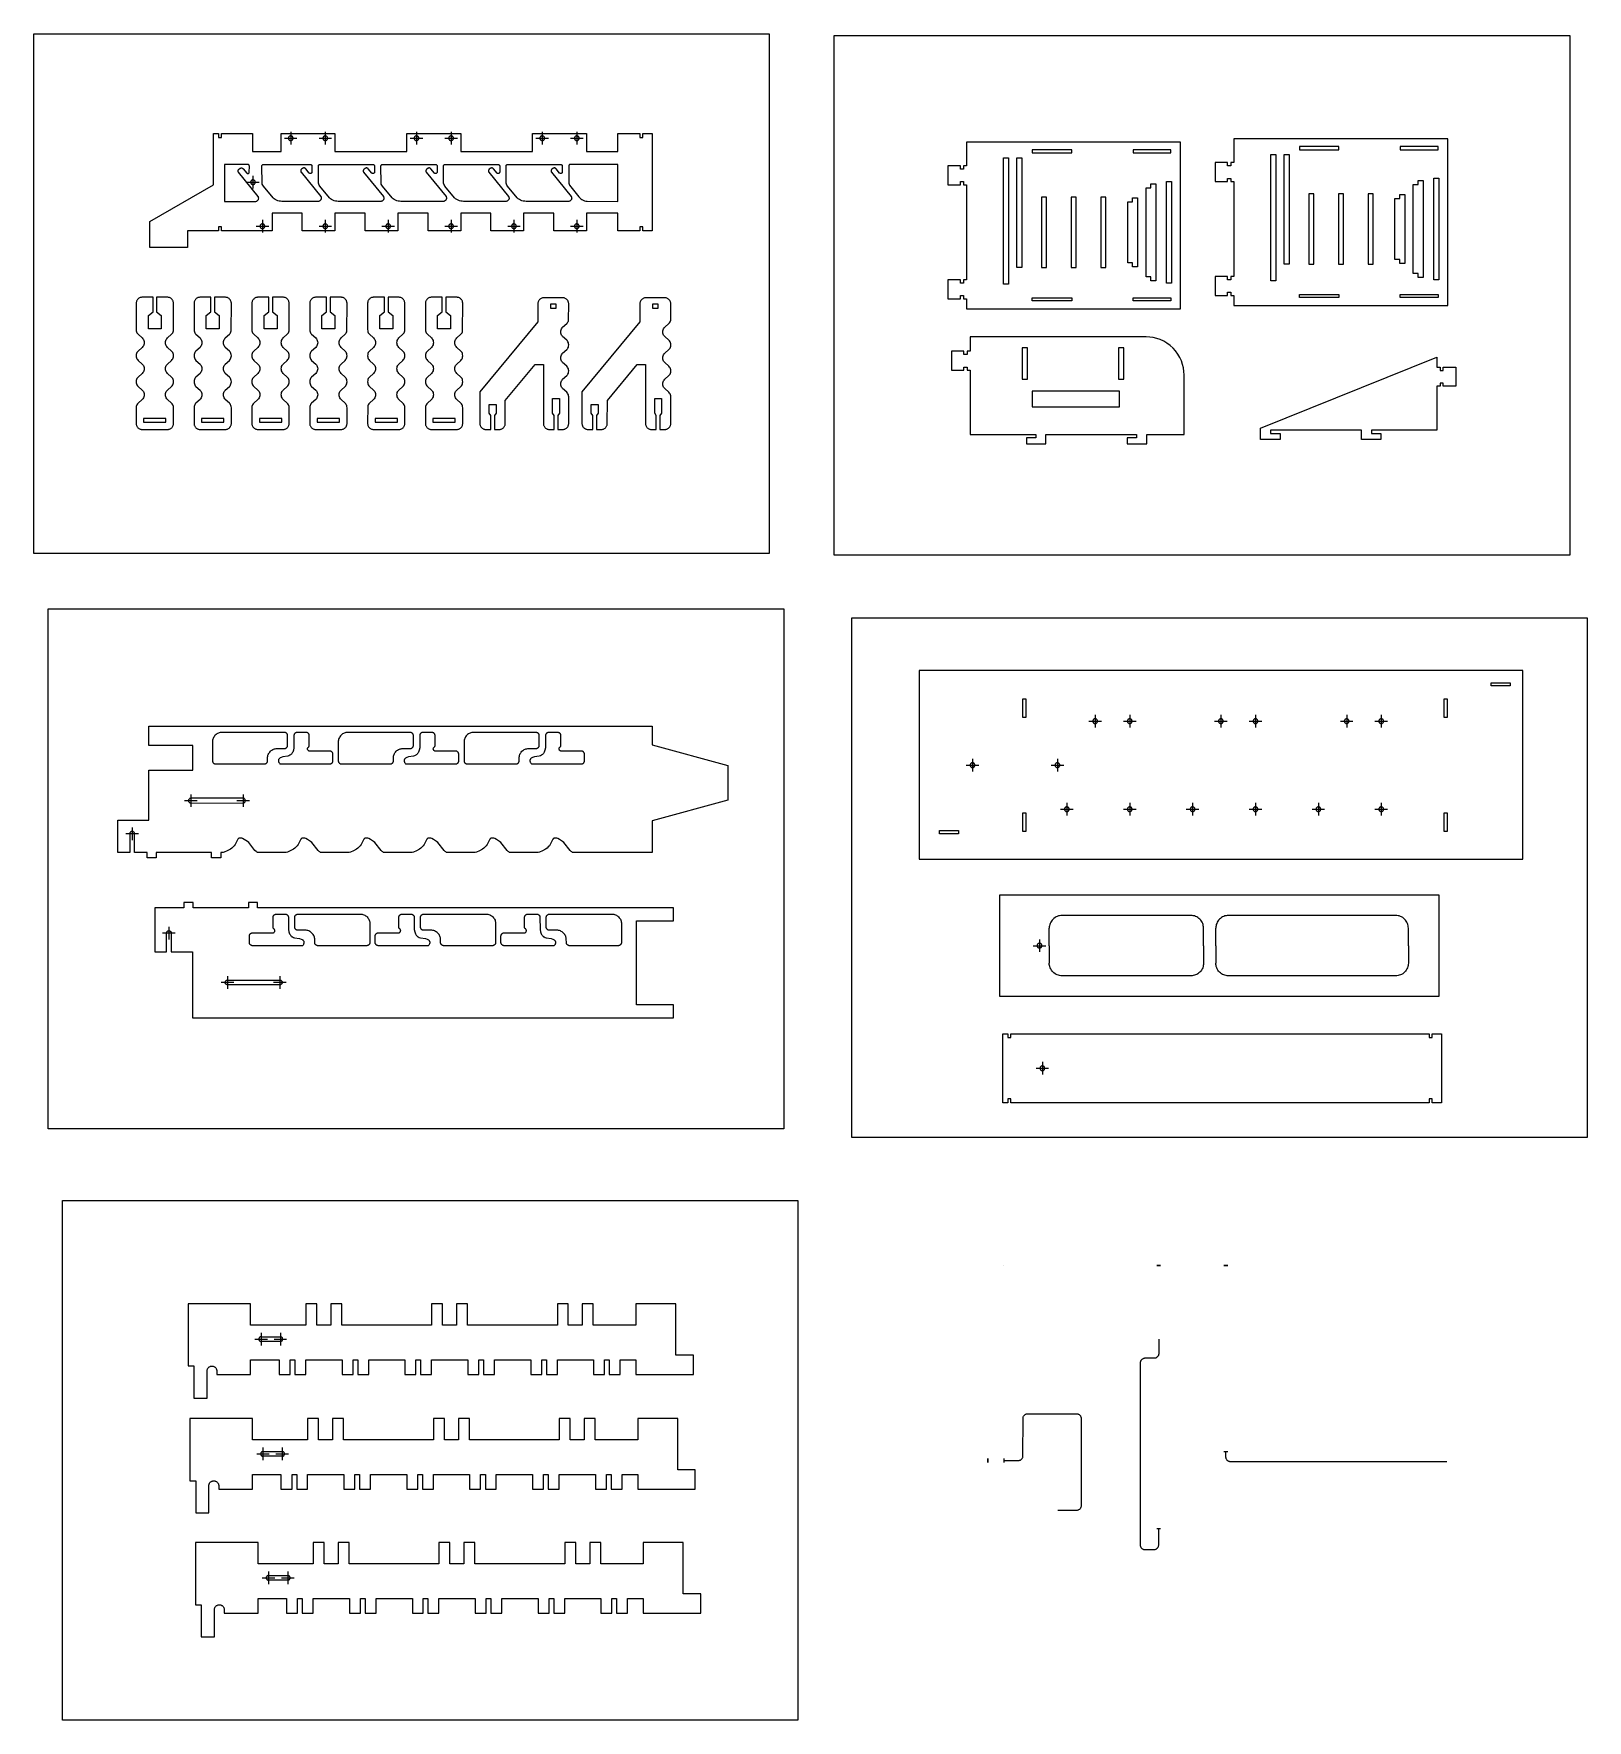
# Model space of a CAD drawing. Extents: x -19 to 11.9, y -9 to 24.5.
import ezdxf

# ---------------------------------------------------------------- set-up
doc = ezdxf.new("R2010")
doc.units = 0
doc.header["$MEASUREMENT"] = 0
doc.layers.add('DEFAULT', color=7, linetype='CONTINUOUS')

msp = doc.modelspace()

# ---------------------------------------------------------------- linework, layer by layer
at = {"layer": 'DEFAULT'}
for points in [[(-18.966, 24.481), (-4.346, 24.481), (-4.346, 14.151), (-18.966, 14.151)], [(-3.053, 24.446), (11.567, 24.446), (11.567, 14.116), (-3.053, 14.116)], [(-18.677, 13.049), (-4.057, 13.049), (-4.057, 2.719), (-18.677, 2.719)], [(-2.705, 12.875), (11.915, 12.875), (11.915, 2.545), (-2.705, 2.545)], [(-18.395, 1.293), (-3.775, 1.293), (-3.775, -9.037), (-18.395, -9.037)]]:
    msp.add_lwpolyline(points, close=True, dxfattribs=at)
for points in [[(-16.658, 20.231), (-16.658, 20.751), (-15.395, 21.476), (-15.395, 22.496), (-15.295, 22.496), (-15.295, 22.416), (-15.233, 22.416), (-15.233, 22.496), (-14.62, 22.496), (-14.62, 22.139), (-14.05, 22.139), (-14.05, 22.496), (-12.978, 22.496), (-12.978, 22.139), (-11.55, 22.139), (-11.55, 22.496), (-10.478, 22.496), (-10.478, 22.139), (-9.05, 22.139), (-9.05, 22.496), (-7.978, 22.496), (-7.978, 22.139), (-7.354, 22.139), (-7.354, 22.496), (-6.92, 22.496), (-6.92, 22.416), (-6.858, 22.416), (-6.858, 22.496), (-6.671, 22.496), (-6.671, 21.53), (-6.671, 20.565), (-6.858, 20.565), (-6.858, 20.644), (-6.92, 20.644), (-6.92, 20.565), (-7.354, 20.565), (-7.354, 20.918), (-7.978, 20.918), (-7.978, 20.565), (-8.628, 20.565), (-8.628, 20.918), (-9.228, 20.918), (-9.228, 20.565), (-9.878, 20.565), (-9.878, 20.918), (-10.478, 20.918), (-10.478, 20.565), (-11.128, 20.565), (-11.128, 20.918), (-11.728, 20.918), (-11.728, 20.565), (-12.378, 20.565), (-12.378, 20.918), (-12.978, 20.918), (-12.978, 20.565), (-13.628, 20.565), (-13.628, 20.918), (-14.228, 20.918), (-14.228, 20.565), (-15.233, 20.565), (-15.233, 20.644), (-15.295, 20.644), (-15.295, 20.565), (-15.908, 20.565), (-15.908, 20.231), (-16.658, 20.231)], [(-13.858, 22.53), (-13.858, 22.28)], [(-13.17, 22.53), (-13.17, 22.28)], [(-11.358, 22.53), (-11.358, 22.28)], [(-10.67, 22.53), (-10.67, 22.28)], [(-8.858, 22.53), (-8.858, 22.28)], [(-8.17, 22.53), (-8.17, 22.28)], [(-13.983, 22.405), (-13.733, 22.405)], [(-13.811, 22.405), (-13.811, 22.409), (-13.812, 22.413), (-13.813, 22.418), (-13.814, 22.422), (-13.816, 22.426), (-13.819, 22.43), (-13.822, 22.434), (-13.825, 22.438), (-13.828, 22.441), (-13.832, 22.444), (-13.836, 22.446), (-13.841, 22.448), (-13.845, 22.45), (-13.849, 22.451), (-13.854, 22.451), (-13.858, 22.452), (-13.862, 22.451), (-13.866, 22.451), (-13.871, 22.45), (-13.875, 22.448), (-13.879, 22.446), (-13.884, 22.444), (-13.887, 22.441), (-13.891, 22.438), (-13.894, 22.434), (-13.897, 22.43), (-13.9, 22.426), (-13.902, 22.422), (-13.903, 22.418), (-13.904, 22.413), (-13.905, 22.409), (-13.905, 22.405), (-13.905, 22.401), (-13.904, 22.396), (-13.903, 22.392), (-13.902, 22.387), (-13.9, 22.383), (-13.897, 22.379), (-13.894, 22.375), (-13.891, 22.372), (-13.887, 22.368), (-13.884, 22.366), (-13.879, 22.363), (-13.875, 22.361), (-13.871, 22.36), (-13.866, 22.359), (-13.862, 22.358), (-13.858, 22.358), (-13.854, 22.358), (-13.849, 22.359), (-13.845, 22.36), (-13.841, 22.361), (-13.836, 22.363), (-13.832, 22.366), (-13.828, 22.368), (-13.825, 22.372), (-13.822, 22.375), (-13.819, 22.379), (-13.816, 22.383), (-13.814, 22.387), (-13.813, 22.392), (-13.812, 22.396), (-13.811, 22.401), (-13.811, 22.405)], [(-13.295, 22.405), (-13.045, 22.405)], [(-13.124, 22.405), (-13.124, 22.409), (-13.124, 22.413), (-13.125, 22.418), (-13.127, 22.422), (-13.129, 22.426), (-13.131, 22.43), (-13.134, 22.434), (-13.137, 22.438), (-13.141, 22.441), (-13.145, 22.444), (-13.149, 22.446), (-13.153, 22.448), (-13.158, 22.45), (-13.162, 22.451), (-13.166, 22.451), (-13.17, 22.452), (-13.175, 22.451), (-13.179, 22.451), (-13.183, 22.45), (-13.188, 22.448), (-13.192, 22.446), (-13.196, 22.444), (-13.2, 22.441), (-13.204, 22.438), (-13.207, 22.434), (-13.21, 22.43), (-13.212, 22.426), (-13.214, 22.422), (-13.215, 22.418), (-13.217, 22.413), (-13.217, 22.409), (-13.217, 22.405), (-13.217, 22.401), (-13.217, 22.396), (-13.215, 22.392), (-13.214, 22.387), (-13.212, 22.383), (-13.21, 22.379), (-13.207, 22.375), (-13.204, 22.372), (-13.2, 22.368), (-13.196, 22.366), (-13.192, 22.363), (-13.188, 22.361), (-13.183, 22.36), (-13.179, 22.359), (-13.175, 22.358), (-13.17, 22.358), (-13.166, 22.358), (-13.162, 22.359), (-13.158, 22.36), (-13.153, 22.361), (-13.149, 22.363), (-13.145, 22.366), (-13.141, 22.368), (-13.137, 22.372), (-13.134, 22.375), (-13.131, 22.379), (-13.129, 22.383), (-13.127, 22.387), (-13.125, 22.392), (-13.124, 22.396), (-13.124, 22.401), (-13.124, 22.405)], [(-11.483, 22.405), (-11.233, 22.405)], [(-11.311, 22.405), (-11.311, 22.409), (-11.312, 22.413), (-11.313, 22.418), (-11.314, 22.422), (-11.316, 22.426), (-11.319, 22.43), (-11.322, 22.434), (-11.325, 22.438), (-11.328, 22.441), (-11.332, 22.444), (-11.336, 22.446), (-11.341, 22.448), (-11.345, 22.45), (-11.349, 22.451), (-11.354, 22.451), (-11.358, 22.452), (-11.362, 22.451), (-11.366, 22.451), (-11.371, 22.45), (-11.375, 22.448), (-11.379, 22.446), (-11.384, 22.444), (-11.387, 22.441), (-11.391, 22.438), (-11.394, 22.434), (-11.397, 22.43), (-11.4, 22.426), (-11.402, 22.422), (-11.403, 22.418), (-11.404, 22.413), (-11.405, 22.409), (-11.405, 22.405), (-11.405, 22.401), (-11.404, 22.396), (-11.403, 22.392), (-11.402, 22.387), (-11.4, 22.383), (-11.397, 22.379), (-11.394, 22.375), (-11.391, 22.372), (-11.387, 22.368), (-11.384, 22.366), (-11.379, 22.363), (-11.375, 22.361), (-11.371, 22.36), (-11.366, 22.359), (-11.362, 22.358), (-11.358, 22.358), (-11.354, 22.358), (-11.349, 22.359), (-11.345, 22.36), (-11.341, 22.361), (-11.336, 22.363), (-11.332, 22.366), (-11.328, 22.368), (-11.325, 22.372), (-11.322, 22.375), (-11.319, 22.379), (-11.316, 22.383), (-11.314, 22.387), (-11.313, 22.392), (-11.312, 22.396), (-11.311, 22.401), (-11.311, 22.405)], [(-10.795, 22.405), (-10.545, 22.405)], [(-10.624, 22.405), (-10.624, 22.409), (-10.624, 22.413), (-10.625, 22.418), (-10.627, 22.422), (-10.629, 22.426), (-10.631, 22.43), (-10.634, 22.434), (-10.637, 22.438), (-10.641, 22.441), (-10.645, 22.444), (-10.649, 22.446), (-10.653, 22.448), (-10.658, 22.45), (-10.662, 22.451), (-10.666, 22.451), (-10.67, 22.452), (-10.675, 22.451), (-10.679, 22.451), (-10.683, 22.45), (-10.688, 22.448), (-10.692, 22.446), (-10.696, 22.444), (-10.7, 22.441), (-10.704, 22.438), (-10.707, 22.434), (-10.71, 22.43), (-10.712, 22.426), (-10.714, 22.422), (-10.715, 22.418), (-10.717, 22.413), (-10.717, 22.409), (-10.717, 22.405), (-10.717, 22.401), (-10.717, 22.396), (-10.715, 22.392), (-10.714, 22.387), (-10.712, 22.383), (-10.71, 22.379), (-10.707, 22.375), (-10.704, 22.372), (-10.7, 22.368), (-10.696, 22.366), (-10.692, 22.363), (-10.688, 22.361), (-10.683, 22.36), (-10.679, 22.359), (-10.675, 22.358), (-10.67, 22.358), (-10.666, 22.358), (-10.662, 22.359), (-10.658, 22.36), (-10.653, 22.361), (-10.649, 22.363), (-10.645, 22.366), (-10.641, 22.368), (-10.637, 22.372), (-10.634, 22.375), (-10.631, 22.379), (-10.629, 22.383), (-10.627, 22.387), (-10.625, 22.392), (-10.624, 22.396), (-10.624, 22.401), (-10.624, 22.405)], [(-8.983, 22.405), (-8.733, 22.405)], [(-8.811, 22.405), (-8.811, 22.409), (-8.812, 22.413), (-8.813, 22.418), (-8.814, 22.422), (-8.816, 22.426), (-8.819, 22.43), (-8.822, 22.434), (-8.825, 22.438), (-8.828, 22.441), (-8.832, 22.444), (-8.836, 22.446), (-8.841, 22.448), (-8.845, 22.45), (-8.849, 22.451), (-8.854, 22.451), (-8.858, 22.452), (-8.862, 22.451), (-8.866, 22.451), (-8.871, 22.45), (-8.875, 22.448), (-8.879, 22.446), (-8.884, 22.444), (-8.887, 22.441), (-8.891, 22.438), (-8.894, 22.434), (-8.897, 22.43), (-8.9, 22.426), (-8.902, 22.422), (-8.903, 22.418), (-8.904, 22.413), (-8.905, 22.409), (-8.905, 22.405), (-8.905, 22.401), (-8.904, 22.396), (-8.903, 22.392), (-8.902, 22.387), (-8.9, 22.383), (-8.897, 22.379), (-8.894, 22.375), (-8.891, 22.372), (-8.887, 22.368), (-8.884, 22.366), (-8.879, 22.363), (-8.875, 22.361), (-8.871, 22.36), (-8.866, 22.359), (-8.862, 22.358), (-8.858, 22.358), (-8.854, 22.358), (-8.849, 22.359), (-8.845, 22.36), (-8.841, 22.361), (-8.836, 22.363), (-8.832, 22.366), (-8.828, 22.368), (-8.825, 22.372), (-8.822, 22.375), (-8.819, 22.379), (-8.816, 22.383), (-8.814, 22.387), (-8.813, 22.392), (-8.812, 22.396), (-8.811, 22.401), (-8.811, 22.405)], [(-8.295, 22.405), (-8.045, 22.405)], [(-8.124, 22.405), (-8.124, 22.409), (-8.124, 22.413), (-8.125, 22.418), (-8.127, 22.422), (-8.129, 22.426), (-8.131, 22.43), (-8.134, 22.434), (-8.137, 22.438), (-8.141, 22.441), (-8.145, 22.444), (-8.149, 22.446), (-8.153, 22.448), (-8.158, 22.45), (-8.162, 22.451), (-8.166, 22.451), (-8.17, 22.452), (-8.175, 22.451), (-8.179, 22.451), (-8.183, 22.45), (-8.188, 22.448), (-8.192, 22.446), (-8.196, 22.444), (-8.2, 22.441), (-8.204, 22.438), (-8.207, 22.434), (-8.21, 22.43), (-8.212, 22.426), (-8.214, 22.422), (-8.215, 22.418), (-8.217, 22.413), (-8.217, 22.409), (-8.217, 22.405), (-8.217, 22.401), (-8.217, 22.396), (-8.215, 22.392), (-8.214, 22.387), (-8.212, 22.383), (-8.21, 22.379), (-8.207, 22.375), (-8.204, 22.372), (-8.2, 22.368), (-8.196, 22.366), (-8.192, 22.363), (-8.188, 22.361), (-8.183, 22.36), (-8.179, 22.359), (-8.175, 22.358), (-8.17, 22.358), (-8.166, 22.358), (-8.162, 22.359), (-8.158, 22.36), (-8.153, 22.361), (-8.149, 22.363), (-8.145, 22.366), (-8.141, 22.368), (-8.137, 22.372), (-8.134, 22.375), (-8.131, 22.379), (-8.129, 22.383), (-8.127, 22.387), (-8.125, 22.392), (-8.124, 22.396), (-8.124, 22.401), (-8.124, 22.405)], [(-0.422, 21.479), (-0.422, 19.589), (-0.484, 19.589), (-0.484, 19.526), (-0.547, 19.526), (-0.547, 19.589), (-0.797, 19.589), (-0.797, 19.214), (-0.547, 19.214), (-0.547, 19.276), (-0.484, 19.276), (-0.484, 19.214), (-0.422, 19.214), (-0.422, 19.016), (3.828, 19.016), (3.828, 22.329), (-0.422, 22.329), (-0.422, 21.854), (-0.484, 21.854), (-0.484, 21.792), (-0.547, 21.792), (-0.547, 21.854), (-0.797, 21.854), (-0.797, 21.479), (-0.547, 21.479), (-0.547, 21.542), (-0.484, 21.542), (-0.484, 21.479), (-0.422, 21.479)], [(0.882, 22.173), (0.882, 22.111), (1.666, 22.111), (1.666, 22.173), (0.882, 22.173)], [(3.637, 22.111), (3.637, 22.173), (2.886, 22.173), (2.886, 22.111), (3.637, 22.111)], [(4.891, 21.545), (4.891, 19.654), (4.829, 19.654), (4.829, 19.592), (4.766, 19.592), (4.766, 19.654), (4.516, 19.654), (4.516, 19.279), (4.766, 19.279), (4.766, 19.342), (4.829, 19.342), (4.829, 19.279), (4.891, 19.279), (4.891, 19.082), (9.141, 19.082), (9.141, 22.394), (4.891, 22.394), (4.891, 21.92), (4.829, 21.92), (4.829, 21.857), (4.766, 21.857), (4.766, 21.92), (4.516, 21.92), (4.516, 21.545), (4.766, 21.545), (4.766, 21.607), (4.829, 21.607), (4.829, 21.545), (4.891, 21.545)], [(6.195, 22.239), (6.195, 22.176), (6.979, 22.176), (6.979, 22.239), (6.195, 22.239)], [(8.95, 22.176), (8.95, 22.239), (8.199, 22.239), (8.199, 22.176), (8.95, 22.176)], [(-14.804, 21.796), (-14.733, 21.71), (-14.729, 21.707), (-14.725, 21.705), (-14.72, 21.703), (-14.715, 21.702), (-14.71, 21.702), (-14.706, 21.702), (-14.701, 21.704), (-14.697, 21.705), (-14.693, 21.708), (-14.689, 21.711), (-14.686, 21.715), (-14.684, 21.719), (-14.682, 21.724), (-14.681, 21.728), (-14.68, 21.851), (-14.681, 21.854), (-14.681, 21.857), (-14.682, 21.86), (-14.683, 21.863), (-14.684, 21.866), (-14.686, 21.868), (-14.687, 21.871), (-14.69, 21.873), (-14.692, 21.875), (-14.695, 21.877), (-14.697, 21.879), (-14.7, 21.88), (-14.703, 21.881), (-14.706, 21.882), (-14.709, 21.882), (-15.175, 21.882), (-15.175, 21.149), (-14.557, 21.149), (-14.548, 21.15), (-14.54, 21.152), (-14.531, 21.155), (-14.523, 21.159), (-14.516, 21.164), (-14.51, 21.171), (-14.504, 21.178), (-14.5, 21.185), (-14.497, 21.193), (-14.495, 21.202), (-14.494, 21.21), (-14.495, 21.219), (-14.496, 21.228), (-14.499, 21.237), (-14.503, 21.244), (-14.896, 21.727), (-14.898, 21.73), (-14.9, 21.734), (-14.902, 21.739), (-14.903, 21.743), (-14.904, 21.748), (-14.904, 21.753), (-14.904, 21.757), (-14.903, 21.762), (-14.902, 21.767), (-14.9, 21.771), (-14.898, 21.776), (-14.895, 21.78), (-14.893, 21.783), (-14.89, 21.786), (-14.87, 21.803), (-14.866, 21.805), (-14.863, 21.808), (-14.858, 21.81), (-14.854, 21.811), (-14.85, 21.812), (-14.845, 21.813), (-14.84, 21.813), (-14.835, 21.813), (-14.83, 21.813), (-14.826, 21.811), (-14.821, 21.81), (-14.817, 21.808), (-14.813, 21.805), (-14.81, 21.802), (-14.806, 21.799), (-14.804, 21.796)], [(-13.56, 21.796), (-13.562, 21.799), (-13.566, 21.802), (-13.569, 21.805), (-13.573, 21.808), (-13.577, 21.81), (-13.582, 21.811), (-13.586, 21.813), (-13.591, 21.813), (-13.596, 21.813), (-13.601, 21.813), (-13.606, 21.812), (-13.61, 21.811), (-13.614, 21.81), (-13.618, 21.808), (-13.622, 21.805), (-13.642, 21.789), (-13.646, 21.786), (-13.649, 21.783), (-13.651, 21.78), (-13.654, 21.776), (-13.656, 21.771), (-13.658, 21.767), (-13.659, 21.762), (-13.659, 21.757), (-13.66, 21.753), (-13.659, 21.748), (-13.659, 21.743), (-13.658, 21.739), (-13.656, 21.734), (-13.654, 21.73), (-13.652, 21.727), (-13.259, 21.244), (-13.255, 21.237), (-13.252, 21.228), (-13.25, 21.219), (-13.25, 21.21), (-13.251, 21.202), (-13.253, 21.193), (-13.256, 21.185), (-13.26, 21.178), (-13.265, 21.171), (-13.272, 21.164), (-13.279, 21.159), (-13.287, 21.155), (-13.295, 21.152), (-13.304, 21.15), (-14.035, 21.149), (-14.062, 21.151), (-14.089, 21.155), (-14.116, 21.163), (-14.142, 21.174), (-14.167, 21.187), (-14.19, 21.203), (-14.21, 21.221), (-14.402, 21.454), (-14.414, 21.471), (-14.423, 21.491), (-14.428, 21.512), (-14.43, 21.851), (-14.43, 21.854), (-14.43, 21.857), (-14.429, 21.86), (-14.428, 21.863), (-14.427, 21.866), (-14.425, 21.868), (-14.423, 21.871), (-14.421, 21.873), (-14.419, 21.875), (-14.416, 21.877), (-14.413, 21.879), (-14.41, 21.88), (-14.407, 21.881), (-14.405, 21.882), (-14.402, 21.882), (-13.468, 21.882), (-13.465, 21.882), (-13.462, 21.882), (-13.459, 21.881), (-13.456, 21.88), (-13.453, 21.879), (-13.451, 21.877), (-13.448, 21.875), (-13.446, 21.873), (-13.443, 21.871), (-13.441, 21.868), (-13.44, 21.866), (-13.439, 21.863), (-13.438, 21.86), (-13.437, 21.857), (-13.436, 21.854), (-13.436, 21.733), (-13.437, 21.728), (-13.438, 21.724), (-13.44, 21.719), (-13.442, 21.715), (-13.445, 21.711), (-13.449, 21.708), (-13.453, 21.705), (-13.457, 21.704), (-13.462, 21.702), (-13.466, 21.702), (-13.471, 21.702), (-13.476, 21.703), (-13.481, 21.705), (-13.485, 21.707), (-13.489, 21.71), (-13.56, 21.796)], [(-12.381, 21.803), (-12.401, 21.786), (-12.404, 21.783), (-12.407, 21.78), (-12.41, 21.776), (-12.412, 21.771), (-12.413, 21.767), (-12.415, 21.762), (-12.415, 21.757), (-12.416, 21.753), (-12.415, 21.748), (-12.415, 21.743), (-12.413, 21.739), (-12.412, 21.734), (-12.41, 21.73), (-12.408, 21.727), (-12.015, 21.244), (-12.011, 21.237), (-12.008, 21.228), (-12.006, 21.219), (-12.006, 21.21), (-12.007, 21.202), (-12.009, 21.193), (-12.012, 21.185), (-12.016, 21.178), (-12.021, 21.171), (-12.028, 21.164), (-12.035, 21.159), (-12.043, 21.155), (-12.051, 21.152), (-12.06, 21.15), (-12.913, 21.149), (-12.94, 21.151), (-12.967, 21.155), (-12.994, 21.163), (-13.02, 21.174), (-13.045, 21.187), (-13.068, 21.203), (-13.088, 21.221), (-13.28, 21.454), (-13.292, 21.471), (-13.301, 21.491), (-13.306, 21.512), (-13.308, 21.851), (-13.308, 21.854), (-13.308, 21.857), (-13.307, 21.86), (-13.306, 21.863), (-13.305, 21.866), (-13.303, 21.868), (-13.301, 21.871), (-13.299, 21.873), (-13.297, 21.875), (-13.294, 21.877), (-13.291, 21.879), (-13.288, 21.88), (-13.285, 21.881), (-13.283, 21.882), (-13.28, 21.882), (-12.223, 21.882), (-12.221, 21.882), (-12.218, 21.882), (-12.215, 21.881), (-12.212, 21.88), (-12.209, 21.879), (-12.206, 21.877), (-12.204, 21.875), (-12.201, 21.873), (-12.199, 21.871), (-12.197, 21.868), (-12.196, 21.866), (-12.194, 21.863), (-12.193, 21.86), (-12.193, 21.857), (-12.192, 21.854), (-12.192, 21.733), (-12.193, 21.728), (-12.194, 21.724), (-12.195, 21.719), (-12.198, 21.715), (-12.201, 21.711), (-12.205, 21.708), (-12.209, 21.705), (-12.213, 21.704), (-12.217, 21.702), (-12.222, 21.702), (-12.227, 21.702), (-12.232, 21.703), (-12.237, 21.705), (-12.241, 21.707), (-12.245, 21.71), (-12.318, 21.799), (-12.321, 21.802), (-12.325, 21.805), (-12.329, 21.808), (-12.333, 21.81), (-12.338, 21.811), (-12.342, 21.813), (-12.347, 21.813), (-12.352, 21.813), (-12.357, 21.813), (-12.361, 21.812), (-12.366, 21.811), (-12.37, 21.81), (-12.374, 21.808), (-12.378, 21.805), (-12.381, 21.803)], [(-11.071, 21.796), (-11.074, 21.799), (-11.077, 21.802), (-11.081, 21.805), (-11.085, 21.808), (-11.089, 21.81), (-11.093, 21.811), (-11.098, 21.813), (-11.103, 21.813), (-11.108, 21.813), (-11.113, 21.813), (-11.117, 21.812), (-11.122, 21.811), (-11.126, 21.81), (-11.13, 21.808), (-11.134, 21.805), (-11.154, 21.789), (-11.157, 21.786), (-11.16, 21.783), (-11.163, 21.78), (-11.165, 21.776), (-11.168, 21.771), (-11.169, 21.767), (-11.17, 21.762), (-11.171, 21.757), (-11.171, 21.753), (-11.171, 21.748), (-11.17, 21.743), (-11.169, 21.739), (-11.168, 21.734), (-11.166, 21.73), (-11.163, 21.727), (-10.771, 21.244), (-10.767, 21.237), (-10.764, 21.228), (-10.762, 21.219), (-10.762, 21.21), (-10.763, 21.202), (-10.765, 21.193), (-10.768, 21.185), (-10.772, 21.178), (-10.777, 21.171), (-10.784, 21.164), (-10.791, 21.159), (-10.799, 21.155), (-10.807, 21.152), (-10.816, 21.15), (-11.669, 21.149), (-11.696, 21.151), (-11.723, 21.155), (-11.75, 21.163), (-11.776, 21.174), (-11.801, 21.187), (-11.823, 21.203), (-11.844, 21.221), (-12.036, 21.454), (-12.048, 21.471), (-12.057, 21.491), (-12.062, 21.512), (-12.064, 21.851), (-12.064, 21.854), (-12.063, 21.857), (-12.063, 21.86), (-12.062, 21.863), (-12.061, 21.866), (-12.059, 21.868), (-12.057, 21.871), (-12.055, 21.873), (-12.052, 21.875), (-12.05, 21.877), (-12.047, 21.879), (-12.044, 21.88), (-12.041, 21.881), (-12.038, 21.882), (-12.036, 21.882), (-10.979, 21.882), (-10.977, 21.882), (-10.974, 21.882), (-10.971, 21.881), (-10.968, 21.88), (-10.965, 21.879), (-10.962, 21.877), (-10.96, 21.875), (-10.957, 21.873), (-10.955, 21.871), (-10.953, 21.868), (-10.952, 21.866), (-10.95, 21.863), (-10.949, 21.86), (-10.949, 21.857), (-10.948, 21.854), (-10.948, 21.733), (-10.948, 21.728), (-10.95, 21.724), (-10.951, 21.719), (-10.954, 21.715), (-10.957, 21.711), (-10.961, 21.708), (-10.965, 21.705), (-10.969, 21.704), (-10.973, 21.702), (-10.978, 21.702), (-10.983, 21.702), (-10.988, 21.703), (-10.992, 21.705), (-10.997, 21.707), (-11, 21.71), (-11.071, 21.796)], [(-9.827, 21.796), (-9.83, 21.799), (-9.833, 21.802), (-9.837, 21.805), (-9.841, 21.808), (-9.845, 21.81), (-9.849, 21.811), (-9.854, 21.813), (-9.859, 21.813), (-9.864, 21.813), (-9.868, 21.813), (-9.873, 21.812), (-9.878, 21.811), (-9.882, 21.81), (-9.886, 21.808), (-9.89, 21.805), (-9.91, 21.789), (-9.913, 21.786), (-9.916, 21.783), (-9.919, 21.78), (-9.921, 21.776), (-9.923, 21.771), (-9.925, 21.767), (-9.926, 21.762), (-9.927, 21.757), (-9.927, 21.753), (-9.927, 21.748), (-9.926, 21.743), (-9.925, 21.739), (-9.924, 21.734), (-9.922, 21.73), (-9.919, 21.727), (-9.527, 21.244), (-9.523, 21.237), (-9.52, 21.228), (-9.518, 21.219), (-9.518, 21.21), (-9.518, 21.202), (-9.52, 21.193), (-9.524, 21.185), (-9.528, 21.178), (-9.533, 21.171), (-9.539, 21.164), (-9.547, 21.159), (-9.555, 21.155), (-9.563, 21.152), (-9.572, 21.15), (-10.425, 21.149), (-10.452, 21.151), (-10.479, 21.155), (-10.506, 21.163), (-10.532, 21.174), (-10.556, 21.187), (-10.579, 21.203), (-10.6, 21.221), (-10.792, 21.454), (-10.804, 21.471), (-10.813, 21.491), (-10.818, 21.512), (-10.82, 21.851), (-10.82, 21.854), (-10.819, 21.857), (-10.819, 21.86), (-10.818, 21.863), (-10.816, 21.866), (-10.815, 21.868), (-10.813, 21.871), (-10.811, 21.873), (-10.808, 21.875), (-10.806, 21.877), (-10.803, 21.879), (-10.8, 21.88), (-10.797, 21.881), (-10.794, 21.882), (-10.791, 21.882), (-9.735, 21.882), (-9.732, 21.882), (-9.73, 21.882), (-9.727, 21.881), (-9.724, 21.88), (-9.721, 21.879), (-9.718, 21.877), (-9.716, 21.875), (-9.713, 21.873), (-9.711, 21.871), (-9.709, 21.868), (-9.707, 21.866), (-9.706, 21.863), (-9.705, 21.86), (-9.705, 21.857), (-9.704, 21.854), (-9.704, 21.733), (-9.704, 21.728), (-9.705, 21.724), (-9.707, 21.719), (-9.71, 21.715), (-9.713, 21.711), (-9.717, 21.708), (-9.721, 21.705), (-9.725, 21.704), (-9.729, 21.702), (-9.734, 21.702), (-9.739, 21.702), (-9.744, 21.703), (-9.748, 21.705), (-9.753, 21.707), (-9.756, 21.71), (-9.827, 21.796)], [(-8.583, 21.796), (-8.586, 21.799), (-8.589, 21.802), (-8.593, 21.805), (-8.596, 21.808), (-8.601, 21.81), (-8.605, 21.811), (-8.61, 21.813), (-8.615, 21.813), (-8.619, 21.813), (-8.624, 21.813), (-8.629, 21.812), (-8.634, 21.811), (-8.638, 21.81), (-8.642, 21.808), (-8.646, 21.805), (-8.666, 21.789), (-8.669, 21.786), (-8.672, 21.783), (-8.675, 21.78), (-8.677, 21.776), (-8.679, 21.771), (-8.681, 21.767), (-8.682, 21.762), (-8.683, 21.757), (-8.683, 21.753), (-8.683, 21.748), (-8.682, 21.743), (-8.681, 21.739), (-8.679, 21.734), (-8.677, 21.73), (-8.675, 21.727), (-8.283, 21.244), (-8.279, 21.237), (-8.276, 21.228), (-8.274, 21.219), (-8.273, 21.21), (-8.274, 21.202), (-8.276, 21.193), (-8.279, 21.185), (-8.284, 21.178), (-8.289, 21.171), (-8.295, 21.164), (-8.303, 21.159), (-8.31, 21.155), (-8.319, 21.152), (-8.327, 21.15), (-9.18, 21.149), (-9.207, 21.151), (-9.235, 21.155), (-9.262, 21.163), (-9.288, 21.174), (-9.312, 21.187), (-9.335, 21.203), (-9.356, 21.221), (-9.548, 21.454), (-9.56, 21.471), (-9.568, 21.491), (-9.574, 21.512), (-9.576, 21.851), (-9.576, 21.854), (-9.575, 21.857), (-9.575, 21.86), (-9.574, 21.863), (-9.572, 21.866), (-9.571, 21.868), (-9.569, 21.871), (-9.567, 21.873), (-9.564, 21.875), (-9.562, 21.877), (-9.559, 21.879), (-9.556, 21.88), (-9.553, 21.881), (-9.55, 21.882), (-9.547, 21.882), (-8.491, 21.882), (-8.488, 21.882), (-8.485, 21.882), (-8.483, 21.881), (-8.48, 21.88), (-8.477, 21.879), (-8.474, 21.877), (-8.471, 21.875), (-8.469, 21.873), (-8.467, 21.871), (-8.465, 21.868), (-8.463, 21.866), (-8.462, 21.863), (-8.461, 21.86), (-8.46, 21.857), (-8.46, 21.854), (-8.46, 21.733), (-8.46, 21.728), (-8.461, 21.724), (-8.463, 21.719), (-8.466, 21.715), (-8.469, 21.711), (-8.472, 21.708), (-8.476, 21.705), (-8.481, 21.704), (-8.485, 21.702), (-8.49, 21.702), (-8.495, 21.702), (-8.499, 21.703), (-8.504, 21.705), (-8.508, 21.707), (-8.512, 21.71), (-8.583, 21.796)], [(-8.332, 21.533), (-8.33, 21.512), (-8.324, 21.491), (-8.315, 21.471), (-8.13, 21.241), (-8.112, 21.221), (-8.091, 21.203), (-8.068, 21.187), (-8.043, 21.174), (-8.017, 21.163), (-7.991, 21.155), (-7.963, 21.151), (-7.354, 21.149), (-7.354, 21.882), (-8.3, 21.882), (-8.303, 21.882), (-8.306, 21.882), (-8.309, 21.881), (-8.312, 21.88), (-8.315, 21.879), (-8.317, 21.877), (-8.32, 21.875), (-8.322, 21.873), (-8.325, 21.871), (-8.327, 21.868), (-8.328, 21.866), (-8.329, 21.863), (-8.33, 21.86), (-8.331, 21.857), (-8.331, 21.854), (-8.332, 21.533)], [(0.41, 22.015), (0.41, 19.503), (0.311, 19.503), (0.311, 22.015), (0.41, 22.015)], [(0.675, 22.015), (0.675, 19.832), (0.577, 19.832), (0.577, 22.015), (0.675, 22.015)], [(5.723, 22.08), (5.723, 19.568), (5.624, 19.568), (5.624, 22.08), (5.723, 22.08)], [(5.988, 22.08), (5.988, 19.898), (5.89, 19.898), (5.89, 22.08), (5.988, 22.08)], [(-14.733, 21.53), (-14.483, 21.53)], [(-14.561, 21.53), (-14.561, 21.534), (-14.562, 21.539), (-14.563, 21.543), (-14.564, 21.547), (-14.566, 21.552), (-14.569, 21.556), (-14.572, 21.56), (-14.575, 21.563), (-14.578, 21.567), (-14.582, 21.569), (-14.586, 21.572), (-14.591, 21.574), (-14.595, 21.575), (-14.599, 21.576), (-14.604, 21.577), (-14.608, 21.577), (-14.612, 21.577), (-14.616, 21.576), (-14.621, 21.575), (-14.625, 21.574), (-14.629, 21.572), (-14.634, 21.569), (-14.637, 21.567), (-14.641, 21.563), (-14.644, 21.56), (-14.647, 21.556), (-14.65, 21.552), (-14.652, 21.547), (-14.653, 21.543), (-14.654, 21.539), (-14.655, 21.534), (-14.655, 21.53), (-14.655, 21.526), (-14.654, 21.522), (-14.653, 21.517), (-14.652, 21.513), (-14.65, 21.509), (-14.647, 21.504), (-14.644, 21.501), (-14.641, 21.497), (-14.637, 21.494), (-14.634, 21.491), (-14.629, 21.489), (-14.625, 21.487), (-14.621, 21.485), (-14.616, 21.484), (-14.612, 21.483), (-14.608, 21.483), (-14.604, 21.483), (-14.599, 21.484), (-14.595, 21.485), (-14.591, 21.487), (-14.586, 21.489), (-14.582, 21.491), (-14.578, 21.494), (-14.575, 21.497), (-14.572, 21.501), (-14.569, 21.504), (-14.566, 21.509), (-14.564, 21.513), (-14.563, 21.517), (-14.562, 21.522), (-14.561, 21.526), (-14.561, 21.53)], [(-14.608, 21.655), (-14.608, 21.405)], [(3.34, 19.568), (3.242, 19.568), (3.242, 19.648), (3.144, 19.648), (3.144, 20.534), (3.144, 21.42), (3.242, 21.42), (3.242, 21.5), (3.34, 21.5), (3.34, 20.534), (3.34, 19.568)], [(3.55, 20.534), (3.55, 21.544), (3.648, 21.544), (3.648, 20.534), (3.648, 19.524), (3.55, 19.524), (3.55, 20.534)], [(8.654, 19.634), (8.555, 19.634), (8.555, 19.714), (8.457, 19.714), (8.457, 20.6), (8.457, 21.485), (8.555, 21.485), (8.555, 21.565), (8.654, 21.565), (8.654, 20.6), (8.654, 19.634)], [(8.863, 20.6), (8.863, 21.609), (8.962, 21.609), (8.962, 20.6), (8.962, 19.59), (8.863, 19.59), (8.863, 20.6)], [(1.167, 20.534), (1.167, 21.236), (1.069, 21.236), (1.069, 20.534), (1.069, 19.832), (1.167, 19.832), (1.167, 20.534)], [(1.757, 20.534), (1.757, 21.236), (1.659, 21.236), (1.659, 20.534), (1.659, 19.832), (1.757, 19.832), (1.757, 20.534)], [(2.348, 20.534), (2.348, 21.236), (2.249, 21.236), (2.249, 20.534), (2.249, 19.832), (2.348, 19.832), (2.348, 20.534)], [(2.878, 19.847), (2.878, 19.926), (2.78, 19.926), (2.78, 20.534), (2.78, 21.142), (2.878, 21.142), (2.878, 21.222), (2.977, 21.222), (2.977, 20.534), (2.977, 19.847), (2.878, 19.847)], [(6.48, 20.6), (6.48, 21.301), (6.382, 21.301), (6.382, 20.6), (6.382, 19.898), (6.48, 19.898), (6.48, 20.6)], [(7.07, 20.6), (7.07, 21.301), (6.972, 21.301), (6.972, 20.6), (6.972, 19.898), (7.07, 19.898), (7.07, 20.6)], [(7.661, 20.6), (7.661, 21.301), (7.562, 21.301), (7.562, 20.6), (7.562, 19.898), (7.661, 19.898), (7.661, 20.6)], [(8.191, 19.912), (8.191, 19.992), (8.093, 19.992), (8.093, 20.6), (8.093, 21.207), (8.191, 21.207), (8.191, 21.287), (8.29, 21.287), (8.29, 20.6), (8.29, 19.912), (8.191, 19.912)], [(-14.545, 20.656), (-14.295, 20.656)], [(-14.374, 20.656), (-14.374, 20.66), (-14.374, 20.664), (-14.375, 20.668), (-14.377, 20.673), (-14.379, 20.677), (-14.381, 20.681), (-14.384, 20.685), (-14.387, 20.689), (-14.391, 20.692), (-14.395, 20.695), (-14.399, 20.697), (-14.403, 20.699), (-14.408, 20.701), (-14.412, 20.702), (-14.416, 20.702), (-14.42, 20.702), (-14.425, 20.702), (-14.429, 20.702), (-14.433, 20.701), (-14.438, 20.699), (-14.442, 20.697), (-14.446, 20.695), (-14.45, 20.692), (-14.454, 20.689), (-14.457, 20.685), (-14.46, 20.681), (-14.462, 20.677), (-14.464, 20.673), (-14.465, 20.668), (-14.467, 20.664), (-14.467, 20.66), (-14.467, 20.656), (-14.467, 20.651), (-14.467, 20.647), (-14.465, 20.643), (-14.464, 20.638), (-14.462, 20.634), (-14.46, 20.63), (-14.457, 20.626), (-14.454, 20.622), (-14.45, 20.619), (-14.446, 20.616), (-14.442, 20.614), (-14.438, 20.612), (-14.433, 20.61), (-14.429, 20.609), (-14.425, 20.609), (-14.42, 20.609), (-14.416, 20.609), (-14.412, 20.609), (-14.408, 20.61), (-14.403, 20.612), (-14.399, 20.614), (-14.395, 20.616), (-14.391, 20.619), (-14.387, 20.622), (-14.384, 20.626), (-14.381, 20.63), (-14.379, 20.634), (-14.377, 20.638), (-14.375, 20.643), (-14.374, 20.647), (-14.374, 20.651), (-14.374, 20.656)], [(-14.42, 20.781), (-14.42, 20.531)], [(-13.295, 20.656), (-13.045, 20.656)], [(-13.124, 20.656), (-13.124, 20.66), (-13.124, 20.664), (-13.125, 20.668), (-13.127, 20.673), (-13.129, 20.677), (-13.131, 20.681), (-13.134, 20.685), (-13.137, 20.689), (-13.141, 20.692), (-13.145, 20.695), (-13.149, 20.697), (-13.153, 20.699), (-13.158, 20.701), (-13.162, 20.702), (-13.166, 20.702), (-13.17, 20.702), (-13.175, 20.702), (-13.179, 20.702), (-13.183, 20.701), (-13.188, 20.699), (-13.192, 20.697), (-13.196, 20.695), (-13.2, 20.692), (-13.204, 20.689), (-13.207, 20.685), (-13.21, 20.681), (-13.212, 20.677), (-13.214, 20.673), (-13.215, 20.668), (-13.217, 20.664), (-13.217, 20.66), (-13.217, 20.656), (-13.217, 20.651), (-13.217, 20.647), (-13.215, 20.643), (-13.214, 20.638), (-13.212, 20.634), (-13.21, 20.63), (-13.207, 20.626), (-13.204, 20.622), (-13.2, 20.619), (-13.196, 20.616), (-13.192, 20.614), (-13.188, 20.612), (-13.183, 20.61), (-13.179, 20.609), (-13.175, 20.609), (-13.17, 20.609), (-13.166, 20.609), (-13.162, 20.609), (-13.158, 20.61), (-13.153, 20.612), (-13.149, 20.614), (-13.145, 20.616), (-13.141, 20.619), (-13.137, 20.622), (-13.134, 20.626), (-13.131, 20.63), (-13.129, 20.634), (-13.127, 20.638), (-13.125, 20.643), (-13.124, 20.647), (-13.124, 20.651), (-13.124, 20.656)], [(-13.17, 20.781), (-13.17, 20.531)], [(-12.045, 20.656), (-11.795, 20.656)], [(-11.874, 20.656), (-11.874, 20.66), (-11.874, 20.664), (-11.875, 20.668), (-11.877, 20.673), (-11.879, 20.677), (-11.881, 20.681), (-11.884, 20.685), (-11.887, 20.689), (-11.891, 20.692), (-11.895, 20.695), (-11.899, 20.697), (-11.903, 20.699), (-11.908, 20.701), (-11.912, 20.702), (-11.916, 20.702), (-11.92, 20.702), (-11.925, 20.702), (-11.929, 20.702), (-11.933, 20.701), (-11.938, 20.699), (-11.942, 20.697), (-11.946, 20.695), (-11.95, 20.692), (-11.954, 20.689), (-11.957, 20.685), (-11.96, 20.681), (-11.962, 20.677), (-11.964, 20.673), (-11.965, 20.668), (-11.967, 20.664), (-11.967, 20.66), (-11.967, 20.656), (-11.967, 20.651), (-11.967, 20.647), (-11.965, 20.643), (-11.964, 20.638), (-11.962, 20.634), (-11.96, 20.63), (-11.957, 20.626), (-11.954, 20.622), (-11.95, 20.619), (-11.946, 20.616), (-11.942, 20.614), (-11.938, 20.612), (-11.933, 20.61), (-11.929, 20.609), (-11.925, 20.609), (-11.92, 20.609), (-11.916, 20.609), (-11.912, 20.609), (-11.908, 20.61), (-11.903, 20.612), (-11.899, 20.614), (-11.895, 20.616), (-11.891, 20.619), (-11.887, 20.622), (-11.884, 20.626), (-11.881, 20.63), (-11.879, 20.634), (-11.877, 20.638), (-11.875, 20.643), (-11.874, 20.647), (-11.874, 20.651), (-11.874, 20.656)], [(-11.92, 20.781), (-11.92, 20.531)], [(-10.795, 20.656), (-10.545, 20.656)], [(-10.624, 20.656), (-10.624, 20.66), (-10.624, 20.664), (-10.625, 20.668), (-10.627, 20.673), (-10.629, 20.677), (-10.631, 20.681), (-10.634, 20.685), (-10.637, 20.689), (-10.641, 20.692), (-10.645, 20.695), (-10.649, 20.697), (-10.653, 20.699), (-10.658, 20.701), (-10.662, 20.702), (-10.666, 20.702), (-10.67, 20.702), (-10.675, 20.702), (-10.679, 20.702), (-10.683, 20.701), (-10.688, 20.699), (-10.692, 20.697), (-10.696, 20.695), (-10.7, 20.692), (-10.704, 20.689), (-10.707, 20.685), (-10.71, 20.681), (-10.712, 20.677), (-10.714, 20.673), (-10.715, 20.668), (-10.717, 20.664), (-10.717, 20.66), (-10.717, 20.656), (-10.717, 20.651), (-10.717, 20.647), (-10.715, 20.643), (-10.714, 20.638), (-10.712, 20.634), (-10.71, 20.63), (-10.707, 20.626), (-10.704, 20.622), (-10.7, 20.619), (-10.696, 20.616), (-10.692, 20.614), (-10.688, 20.612), (-10.683, 20.61), (-10.679, 20.609), (-10.675, 20.609), (-10.67, 20.609), (-10.666, 20.609), (-10.662, 20.609), (-10.658, 20.61), (-10.653, 20.612), (-10.649, 20.614), (-10.645, 20.616), (-10.641, 20.619), (-10.637, 20.622), (-10.634, 20.626), (-10.631, 20.63), (-10.629, 20.634), (-10.627, 20.638), (-10.625, 20.643), (-10.624, 20.647), (-10.624, 20.651), (-10.624, 20.656)], [(-10.67, 20.781), (-10.67, 20.531)], [(-9.545, 20.656), (-9.295, 20.656)], [(-9.374, 20.656), (-9.374, 20.66), (-9.374, 20.664), (-9.375, 20.668), (-9.377, 20.673), (-9.379, 20.677), (-9.381, 20.681), (-9.384, 20.685), (-9.387, 20.689), (-9.391, 20.692), (-9.395, 20.695), (-9.399, 20.697), (-9.403, 20.699), (-9.408, 20.701), (-9.412, 20.702), (-9.416, 20.702), (-9.42, 20.702), (-9.425, 20.702), (-9.429, 20.702), (-9.433, 20.701), (-9.438, 20.699), (-9.442, 20.697), (-9.446, 20.695), (-9.45, 20.692), (-9.454, 20.689), (-9.457, 20.685), (-9.46, 20.681), (-9.462, 20.677), (-9.464, 20.673), (-9.465, 20.668), (-9.467, 20.664), (-9.467, 20.66), (-9.467, 20.656), (-9.467, 20.651), (-9.467, 20.647), (-9.465, 20.643), (-9.464, 20.638), (-9.462, 20.634), (-9.46, 20.63), (-9.457, 20.626), (-9.454, 20.622), (-9.45, 20.619), (-9.446, 20.616), (-9.442, 20.614), (-9.438, 20.612), (-9.433, 20.61), (-9.429, 20.609), (-9.425, 20.609), (-9.42, 20.609), (-9.416, 20.609), (-9.412, 20.609), (-9.408, 20.61), (-9.403, 20.612), (-9.399, 20.614), (-9.395, 20.616), (-9.391, 20.619), (-9.387, 20.622), (-9.384, 20.626), (-9.381, 20.63), (-9.379, 20.634), (-9.377, 20.638), (-9.375, 20.643), (-9.374, 20.647), (-9.374, 20.651), (-9.374, 20.656)], [(-9.42, 20.781), (-9.42, 20.531)], [(-8.295, 20.656), (-8.045, 20.656)], [(-8.124, 20.656), (-8.124, 20.66), (-8.124, 20.664), (-8.125, 20.668), (-8.127, 20.673), (-8.129, 20.677), (-8.131, 20.681), (-8.134, 20.685), (-8.137, 20.689), (-8.141, 20.692), (-8.145, 20.695), (-8.149, 20.697), (-8.153, 20.699), (-8.158, 20.701), (-8.162, 20.702), (-8.166, 20.702), (-8.17, 20.702), (-8.175, 20.702), (-8.179, 20.702), (-8.183, 20.701), (-8.188, 20.699), (-8.192, 20.697), (-8.196, 20.695), (-8.2, 20.692), (-8.204, 20.689), (-8.207, 20.685), (-8.21, 20.681), (-8.212, 20.677), (-8.214, 20.673), (-8.215, 20.668), (-8.217, 20.664), (-8.217, 20.66), (-8.217, 20.656), (-8.217, 20.651), (-8.217, 20.647), (-8.215, 20.643), (-8.214, 20.638), (-8.212, 20.634), (-8.21, 20.63), (-8.207, 20.626), (-8.204, 20.622), (-8.2, 20.619), (-8.196, 20.616), (-8.192, 20.614), (-8.188, 20.612), (-8.183, 20.61), (-8.179, 20.609), (-8.175, 20.609), (-8.17, 20.609), (-8.166, 20.609), (-8.162, 20.609), (-8.158, 20.61), (-8.153, 20.612), (-8.149, 20.614), (-8.145, 20.616), (-8.141, 20.619), (-8.137, 20.622), (-8.134, 20.626), (-8.131, 20.63), (-8.129, 20.634), (-8.127, 20.638), (-8.125, 20.643), (-8.124, 20.647), (-8.124, 20.651), (-8.124, 20.656)], [(-8.17, 20.781), (-8.17, 20.531)], [(-16.595, 18.952), (-16.595, 19.244), (-16.805, 19.244), (-16.817, 19.244), (-16.828, 19.242), (-16.84, 19.239), (-16.851, 19.236), (-16.863, 19.23), (-16.874, 19.224), (-16.884, 19.216), (-16.894, 19.208), (-16.902, 19.198), (-16.91, 19.188), (-16.916, 19.177), (-16.922, 19.165), (-16.926, 19.154), (-16.928, 19.142), (-16.93, 19.131), (-16.93, 18.6), (-16.928, 18.577), (-16.923, 18.556), (-16.915, 18.538), (-16.905, 18.521), (-16.892, 18.507), (-16.81, 18.434), (-16.798, 18.419), (-16.787, 18.403), (-16.779, 18.385), (-16.774, 18.364), (-16.772, 18.341), (-16.774, 18.318), (-16.779, 18.297), (-16.787, 18.279), (-16.798, 18.263), (-16.81, 18.248), (-16.892, 18.175), (-16.905, 18.161), (-16.915, 18.144), (-16.923, 18.126), (-16.928, 18.105), (-16.93, 18.082), (-16.928, 18.059), (-16.923, 18.039), (-16.915, 18.02), (-16.905, 18.004), (-16.892, 17.989), (-16.81, 17.917), (-16.798, 17.902), (-16.787, 17.886), (-16.779, 17.867), (-16.774, 17.847), (-16.772, 17.824), (-16.774, 17.8), (-16.779, 17.78), (-16.787, 17.761), (-16.798, 17.745), (-16.81, 17.731), (-16.892, 17.658), (-16.905, 17.643), (-16.915, 17.627), (-16.923, 17.609), (-16.928, 17.588), (-16.93, 17.565), (-16.928, 17.542), (-16.923, 17.521), (-16.915, 17.503), (-16.905, 17.486), (-16.892, 17.472), (-16.81, 17.399), (-16.798, 17.384), (-16.787, 17.368), (-16.779, 17.35), (-16.774, 17.329), (-16.772, 17.306), (-16.774, 17.283), (-16.779, 17.262), (-16.787, 17.244), (-16.798, 17.228), (-16.81, 17.213), (-16.892, 17.14), (-16.905, 17.126), (-16.915, 17.109), (-16.923, 17.091), (-16.928, 17.07), (-16.93, 16.739), (-16.93, 16.728), (-16.928, 16.716), (-16.926, 16.704), (-16.922, 16.693), (-16.916, 16.681), (-16.91, 16.67), (-16.902, 16.66), (-16.894, 16.65), (-16.884, 16.642), (-16.874, 16.634), (-16.863, 16.628), (-16.851, 16.623), (-16.84, 16.619), (-16.828, 16.616), (-16.817, 16.614), (-16.313, 16.614), (-16.301, 16.614), (-16.29, 16.616), (-16.278, 16.619), (-16.267, 16.623), (-16.255, 16.628), (-16.244, 16.634), (-16.234, 16.642), (-16.224, 16.65), (-16.216, 16.66), (-16.208, 16.67), (-16.202, 16.681), (-16.196, 16.693), (-16.193, 16.704), (-16.19, 16.716), (-16.188, 16.728), (-16.188, 17.047), (-16.19, 17.07), (-16.195, 17.091), (-16.203, 17.109), (-16.213, 17.126), (-16.226, 17.14), (-16.308, 17.213), (-16.32, 17.228), (-16.331, 17.244), (-16.339, 17.262), (-16.344, 17.283), (-16.346, 17.306), (-16.344, 17.329), (-16.339, 17.35), (-16.331, 17.368), (-16.32, 17.384), (-16.308, 17.399), (-16.226, 17.472), (-16.213, 17.486), (-16.203, 17.503), (-16.195, 17.521), (-16.19, 17.542), (-16.188, 17.565), (-16.19, 17.588), (-16.195, 17.609), (-16.203, 17.627), (-16.213, 17.643), (-16.226, 17.658), (-16.308, 17.731), (-16.32, 17.745), (-16.331, 17.761), (-16.339, 17.78), (-16.344, 17.8), (-16.346, 17.824), (-16.344, 17.847), (-16.339, 17.867), (-16.331, 17.886), (-16.32, 17.902), (-16.308, 17.917), (-16.226, 17.989), (-16.213, 18.004), (-16.203, 18.02), (-16.195, 18.039), (-16.19, 18.059), (-16.188, 18.082), (-16.19, 18.105), (-16.195, 18.126), (-16.203, 18.144), (-16.213, 18.161), (-16.226, 18.175), (-16.308, 18.248), (-16.32, 18.263), (-16.331, 18.279), (-16.339, 18.297), (-16.344, 18.318), (-16.346, 18.341), (-16.344, 18.364), (-16.339, 18.385), (-16.331, 18.403), (-16.32, 18.419), (-16.308, 18.434), (-16.226, 18.507), (-16.213, 18.521), (-16.203, 18.538), (-16.195, 18.556), (-16.19, 18.577), (-16.188, 19.119), (-16.188, 19.131), (-16.19, 19.142), (-16.193, 19.154), (-16.196, 19.165), (-16.202, 19.177), (-16.208, 19.188), (-16.216, 19.198), (-16.224, 19.208), (-16.234, 19.216), (-16.244, 19.224), (-16.255, 19.23), (-16.267, 19.236), (-16.278, 19.239), (-16.29, 19.242), (-16.301, 19.244), (-16.523, 19.244), (-16.523, 18.952), (-16.43, 18.881), (-16.43, 18.615), (-16.559, 18.615), (-16.688, 18.615), (-16.688, 18.881), (-16.595, 18.952)], [(-15.445, 18.952), (-15.445, 19.244), (-15.655, 19.244), (-15.667, 19.244), (-15.678, 19.242), (-15.69, 19.239), (-15.701, 19.236), (-15.713, 19.23), (-15.724, 19.224), (-15.734, 19.216), (-15.744, 19.208), (-15.752, 19.198), (-15.76, 19.188), (-15.766, 19.177), (-15.772, 19.165), (-15.776, 19.154), (-15.778, 19.142), (-15.78, 19.131), (-15.78, 18.6), (-15.778, 18.577), (-15.773, 18.556), (-15.765, 18.538), (-15.755, 18.521), (-15.742, 18.507), (-15.66, 18.434), (-15.648, 18.419), (-15.637, 18.403), (-15.629, 18.385), (-15.624, 18.364), (-15.622, 18.341), (-15.624, 18.318), (-15.629, 18.297), (-15.637, 18.279), (-15.648, 18.263), (-15.66, 18.248), (-15.742, 18.175), (-15.755, 18.161), (-15.765, 18.144), (-15.773, 18.126), (-15.778, 18.105), (-15.78, 18.082), (-15.778, 18.059), (-15.773, 18.039), (-15.765, 18.02), (-15.755, 18.004), (-15.742, 17.989), (-15.66, 17.917), (-15.648, 17.902), (-15.637, 17.886), (-15.629, 17.867), (-15.624, 17.847), (-15.622, 17.824), (-15.624, 17.8), (-15.629, 17.78), (-15.637, 17.761), (-15.648, 17.745), (-15.66, 17.731), (-15.742, 17.658), (-15.755, 17.643), (-15.765, 17.627), (-15.773, 17.609), (-15.778, 17.588), (-15.78, 17.565), (-15.778, 17.542), (-15.773, 17.521), (-15.765, 17.503), (-15.755, 17.486), (-15.742, 17.472), (-15.66, 17.399), (-15.648, 17.384), (-15.637, 17.368), (-15.629, 17.35), (-15.624, 17.329), (-15.622, 17.306), (-15.624, 17.283), (-15.629, 17.262), (-15.637, 17.244), (-15.648, 17.228), (-15.66, 17.213), (-15.742, 17.14), (-15.755, 17.126), (-15.765, 17.109), (-15.773, 17.091), (-15.778, 17.07), (-15.78, 16.739), (-15.78, 16.728), (-15.778, 16.716), (-15.776, 16.704), (-15.772, 16.693), (-15.766, 16.681), (-15.76, 16.67), (-15.752, 16.66), (-15.744, 16.65), (-15.734, 16.642), (-15.724, 16.634), (-15.713, 16.628), (-15.701, 16.623), (-15.69, 16.619), (-15.678, 16.616), (-15.667, 16.614), (-15.163, 16.614), (-15.151, 16.614), (-15.14, 16.616), (-15.128, 16.619), (-15.117, 16.623), (-15.105, 16.628), (-15.094, 16.634), (-15.084, 16.642), (-15.074, 16.65), (-15.066, 16.66), (-15.058, 16.67), (-15.052, 16.681), (-15.046, 16.693), (-15.043, 16.704), (-15.04, 16.716), (-15.038, 16.728), (-15.038, 17.047), (-15.04, 17.07), (-15.045, 17.091), (-15.053, 17.109), (-15.063, 17.126), (-15.076, 17.14), (-15.158, 17.213), (-15.17, 17.228), (-15.181, 17.244), (-15.189, 17.262), (-15.194, 17.283), (-15.196, 17.306), (-15.194, 17.329), (-15.189, 17.35), (-15.181, 17.368), (-15.17, 17.384), (-15.158, 17.399), (-15.076, 17.472), (-15.063, 17.486), (-15.053, 17.503), (-15.045, 17.521), (-15.04, 17.542), (-15.038, 17.565), (-15.04, 17.588), (-15.045, 17.609), (-15.053, 17.627), (-15.063, 17.643), (-15.076, 17.658), (-15.158, 17.731), (-15.17, 17.745), (-15.181, 17.761), (-15.189, 17.78), (-15.194, 17.8), (-15.196, 17.824), (-15.194, 17.847), (-15.189, 17.867), (-15.181, 17.886), (-15.17, 17.902), (-15.158, 17.917), (-15.076, 17.989), (-15.063, 18.004), (-15.053, 18.02), (-15.045, 18.039), (-15.04, 18.059), (-15.038, 18.082), (-15.04, 18.105), (-15.045, 18.126), (-15.053, 18.144), (-15.063, 18.161), (-15.076, 18.175), (-15.158, 18.248), (-15.17, 18.263), (-15.181, 18.279), (-15.189, 18.297), (-15.194, 18.318), (-15.196, 18.341), (-15.194, 18.364), (-15.189, 18.385), (-15.181, 18.403), (-15.17, 18.419), (-15.158, 18.434), (-15.076, 18.507), (-15.063, 18.521), (-15.053, 18.538), (-15.045, 18.556), (-15.04, 18.577), (-15.038, 19.119), (-15.038, 19.131), (-15.04, 19.142), (-15.043, 19.154), (-15.046, 19.165), (-15.052, 19.177), (-15.058, 19.188), (-15.066, 19.198), (-15.074, 19.208), (-15.084, 19.216), (-15.094, 19.224), (-15.105, 19.23), (-15.117, 19.236), (-15.128, 19.239), (-15.14, 19.242), (-15.151, 19.244), (-15.373, 19.244), (-15.373, 18.952), (-15.28, 18.881), (-15.28, 18.615), (-15.409, 18.615), (-15.538, 18.615), (-15.538, 18.881), (-15.445, 18.952)], [(-14.295, 18.952), (-14.295, 19.244), (-14.505, 19.244), (-14.517, 19.244), (-14.528, 19.242), (-14.54, 19.239), (-14.551, 19.236), (-14.563, 19.23), (-14.574, 19.224), (-14.584, 19.216), (-14.594, 19.208), (-14.602, 19.198), (-14.61, 19.188), (-14.616, 19.177), (-14.622, 19.165), (-14.626, 19.154), (-14.628, 19.142), (-14.63, 19.131), (-14.63, 18.6), (-14.628, 18.577), (-14.623, 18.556), (-14.615, 18.538), (-14.605, 18.521), (-14.592, 18.507), (-14.51, 18.434), (-14.498, 18.419), (-14.487, 18.403), (-14.479, 18.385), (-14.474, 18.364), (-14.472, 18.341), (-14.474, 18.318), (-14.479, 18.297), (-14.487, 18.279), (-14.498, 18.263), (-14.51, 18.248), (-14.592, 18.175), (-14.605, 18.161), (-14.615, 18.144), (-14.623, 18.126), (-14.628, 18.105), (-14.63, 18.082), (-14.628, 18.059), (-14.623, 18.039), (-14.615, 18.02), (-14.605, 18.004), (-14.592, 17.989), (-14.51, 17.917), (-14.498, 17.902), (-14.487, 17.886), (-14.479, 17.867), (-14.474, 17.847), (-14.472, 17.824), (-14.474, 17.8), (-14.479, 17.78), (-14.487, 17.761), (-14.498, 17.745), (-14.51, 17.731), (-14.592, 17.658), (-14.605, 17.643), (-14.615, 17.627), (-14.623, 17.609), (-14.628, 17.588), (-14.63, 17.565), (-14.628, 17.542), (-14.623, 17.521), (-14.615, 17.503), (-14.605, 17.486), (-14.592, 17.472), (-14.51, 17.399), (-14.498, 17.384), (-14.487, 17.368), (-14.479, 17.35), (-14.474, 17.329), (-14.472, 17.306), (-14.474, 17.283), (-14.479, 17.262), (-14.487, 17.244), (-14.498, 17.228), (-14.51, 17.213), (-14.592, 17.14), (-14.605, 17.126), (-14.615, 17.109), (-14.623, 17.091), (-14.628, 17.07), (-14.63, 16.739), (-14.63, 16.728), (-14.628, 16.716), (-14.626, 16.704), (-14.622, 16.693), (-14.616, 16.681), (-14.61, 16.67), (-14.602, 16.66), (-14.594, 16.65), (-14.584, 16.642), (-14.574, 16.634), (-14.563, 16.628), (-14.551, 16.623), (-14.54, 16.619), (-14.528, 16.616), (-14.517, 16.614), (-14.013, 16.614), (-14.001, 16.614), (-13.99, 16.616), (-13.978, 16.619), (-13.967, 16.623), (-13.955, 16.628), (-13.944, 16.634), (-13.934, 16.642), (-13.924, 16.65), (-13.916, 16.66), (-13.908, 16.67), (-13.902, 16.681), (-13.896, 16.693), (-13.893, 16.704), (-13.89, 16.716), (-13.888, 16.728), (-13.888, 17.047), (-13.89, 17.07), (-13.895, 17.091), (-13.903, 17.109), (-13.913, 17.126), (-13.926, 17.14), (-14.008, 17.213), (-14.02, 17.228), (-14.031, 17.244), (-14.039, 17.262), (-14.044, 17.283), (-14.046, 17.306), (-14.044, 17.329), (-14.039, 17.35), (-14.031, 17.368), (-14.02, 17.384), (-14.008, 17.399), (-13.926, 17.472), (-13.913, 17.486), (-13.903, 17.503), (-13.895, 17.521), (-13.89, 17.542), (-13.888, 17.565), (-13.89, 17.588), (-13.895, 17.609), (-13.903, 17.627), (-13.913, 17.643), (-13.926, 17.658), (-14.008, 17.731), (-14.02, 17.745), (-14.031, 17.761), (-14.039, 17.78), (-14.044, 17.8), (-14.046, 17.824), (-14.044, 17.847), (-14.039, 17.867), (-14.031, 17.886), (-14.02, 17.902), (-14.008, 17.917), (-13.926, 17.989), (-13.913, 18.004), (-13.903, 18.02), (-13.895, 18.039), (-13.89, 18.059), (-13.888, 18.082), (-13.89, 18.105), (-13.895, 18.126), (-13.903, 18.144), (-13.913, 18.161), (-13.926, 18.175), (-14.008, 18.248), (-14.02, 18.263), (-14.031, 18.279), (-14.039, 18.297), (-14.044, 18.318), (-14.046, 18.341), (-14.044, 18.364), (-14.039, 18.385), (-14.031, 18.403), (-14.02, 18.419), (-14.008, 18.434), (-13.926, 18.507), (-13.913, 18.521), (-13.903, 18.538), (-13.895, 18.556), (-13.89, 18.577), (-13.888, 19.119), (-13.888, 19.131), (-13.89, 19.142), (-13.893, 19.154), (-13.896, 19.165), (-13.902, 19.177), (-13.908, 19.188), (-13.916, 19.198), (-13.924, 19.208), (-13.934, 19.216), (-13.944, 19.224), (-13.955, 19.23), (-13.967, 19.236), (-13.978, 19.239), (-13.99, 19.242), (-14.001, 19.244), (-14.223, 19.244), (-14.223, 18.952), (-14.13, 18.881), (-14.13, 18.615), (-14.259, 18.615), (-14.388, 18.615), (-14.388, 18.881), (-14.295, 18.952)], [(-13.145, 18.952), (-13.145, 19.244), (-13.355, 19.244), (-13.367, 19.244), (-13.378, 19.242), (-13.39, 19.239), (-13.401, 19.236), (-13.413, 19.23), (-13.424, 19.224), (-13.434, 19.216), (-13.444, 19.208), (-13.452, 19.198), (-13.46, 19.188), (-13.466, 19.177), (-13.472, 19.165), (-13.476, 19.154), (-13.478, 19.142), (-13.48, 19.131), (-13.48, 18.6), (-13.478, 18.577), (-13.473, 18.556), (-13.465, 18.538), (-13.455, 18.521), (-13.442, 18.507), (-13.36, 18.434), (-13.348, 18.419), (-13.337, 18.403), (-13.329, 18.385), (-13.324, 18.364), (-13.322, 18.341), (-13.324, 18.318), (-13.329, 18.297), (-13.337, 18.279), (-13.348, 18.263), (-13.36, 18.248), (-13.442, 18.175), (-13.455, 18.161), (-13.465, 18.144), (-13.473, 18.126), (-13.478, 18.105), (-13.48, 18.082), (-13.478, 18.059), (-13.473, 18.039), (-13.465, 18.02), (-13.455, 18.004), (-13.442, 17.989), (-13.36, 17.917), (-13.348, 17.902), (-13.337, 17.886), (-13.329, 17.867), (-13.324, 17.847), (-13.322, 17.824), (-13.324, 17.8), (-13.329, 17.78), (-13.337, 17.761), (-13.348, 17.745), (-13.36, 17.731), (-13.442, 17.658), (-13.455, 17.643), (-13.465, 17.627), (-13.473, 17.609), (-13.478, 17.588), (-13.48, 17.565), (-13.478, 17.542), (-13.473, 17.521), (-13.465, 17.503), (-13.455, 17.486), (-13.442, 17.472), (-13.36, 17.399), (-13.348, 17.384), (-13.337, 17.368), (-13.329, 17.35), (-13.324, 17.329), (-13.322, 17.306), (-13.324, 17.283), (-13.329, 17.262), (-13.337, 17.244), (-13.348, 17.228), (-13.36, 17.213), (-13.442, 17.14), (-13.455, 17.126), (-13.465, 17.109), (-13.473, 17.091), (-13.478, 17.07), (-13.48, 16.739), (-13.48, 16.728), (-13.478, 16.716), (-13.476, 16.704), (-13.472, 16.693), (-13.466, 16.681), (-13.46, 16.67), (-13.452, 16.66), (-13.444, 16.65), (-13.434, 16.642), (-13.424, 16.634), (-13.413, 16.628), (-13.401, 16.623), (-13.39, 16.619), (-13.378, 16.616), (-13.367, 16.614), (-12.863, 16.614), (-12.851, 16.614), (-12.84, 16.616), (-12.828, 16.619), (-12.817, 16.623), (-12.805, 16.628), (-12.794, 16.634), (-12.784, 16.642), (-12.774, 16.65), (-12.766, 16.66), (-12.758, 16.67), (-12.752, 16.681), (-12.746, 16.693), (-12.743, 16.704), (-12.74, 16.716), (-12.738, 16.728), (-12.738, 17.047), (-12.74, 17.07), (-12.745, 17.091), (-12.753, 17.109), (-12.763, 17.126), (-12.776, 17.14), (-12.858, 17.213), (-12.87, 17.228), (-12.881, 17.244), (-12.889, 17.262), (-12.894, 17.283), (-12.896, 17.306), (-12.894, 17.329), (-12.889, 17.35), (-12.881, 17.368), (-12.87, 17.384), (-12.858, 17.399), (-12.776, 17.472), (-12.763, 17.486), (-12.753, 17.503), (-12.745, 17.521), (-12.74, 17.542), (-12.738, 17.565), (-12.74, 17.588), (-12.745, 17.609), (-12.753, 17.627), (-12.763, 17.643), (-12.776, 17.658), (-12.858, 17.731), (-12.87, 17.745), (-12.881, 17.761), (-12.889, 17.78), (-12.894, 17.8), (-12.896, 17.824), (-12.894, 17.847), (-12.889, 17.867), (-12.881, 17.886), (-12.87, 17.902), (-12.858, 17.917), (-12.776, 17.989), (-12.763, 18.004), (-12.753, 18.02), (-12.745, 18.039), (-12.74, 18.059), (-12.738, 18.082), (-12.74, 18.105), (-12.745, 18.126), (-12.753, 18.144), (-12.763, 18.161), (-12.776, 18.175), (-12.858, 18.248), (-12.87, 18.263), (-12.881, 18.279), (-12.889, 18.297), (-12.894, 18.318), (-12.896, 18.341), (-12.894, 18.364), (-12.889, 18.385), (-12.881, 18.403), (-12.87, 18.419), (-12.858, 18.434), (-12.776, 18.507), (-12.763, 18.521), (-12.753, 18.538), (-12.745, 18.556), (-12.74, 18.577), (-12.738, 19.119), (-12.738, 19.131), (-12.74, 19.142), (-12.743, 19.154), (-12.746, 19.165), (-12.752, 19.177), (-12.758, 19.188), (-12.766, 19.198), (-12.774, 19.208), (-12.784, 19.216), (-12.794, 19.224), (-12.805, 19.23), (-12.817, 19.236), (-12.828, 19.239), (-12.84, 19.242), (-12.851, 19.244), (-13.073, 19.244), (-13.073, 18.952), (-12.98, 18.881), (-12.98, 18.615), (-13.109, 18.615), (-13.238, 18.615), (-13.238, 18.881), (-13.145, 18.952)], [(-11.995, 18.952), (-11.995, 19.244), (-12.205, 19.244), (-12.217, 19.244), (-12.228, 19.242), (-12.24, 19.239), (-12.251, 19.236), (-12.263, 19.23), (-12.274, 19.224), (-12.284, 19.216), (-12.294, 19.208), (-12.302, 19.198), (-12.31, 19.188), (-12.316, 19.177), (-12.322, 19.165), (-12.326, 19.154), (-12.328, 19.142), (-12.33, 19.131), (-12.33, 18.6), (-12.328, 18.577), (-12.323, 18.556), (-12.315, 18.538), (-12.305, 18.521), (-12.292, 18.507), (-12.21, 18.434), (-12.198, 18.419), (-12.187, 18.403), (-12.179, 18.385), (-12.174, 18.364), (-12.172, 18.341), (-12.174, 18.318), (-12.179, 18.297), (-12.187, 18.279), (-12.198, 18.263), (-12.21, 18.248), (-12.292, 18.175), (-12.305, 18.161), (-12.315, 18.144), (-12.323, 18.126), (-12.328, 18.105), (-12.33, 18.082), (-12.328, 18.059), (-12.323, 18.039), (-12.315, 18.02), (-12.305, 18.004), (-12.292, 17.989), (-12.21, 17.917), (-12.198, 17.902), (-12.187, 17.886), (-12.179, 17.867), (-12.174, 17.847), (-12.172, 17.824), (-12.174, 17.8), (-12.179, 17.78), (-12.187, 17.761), (-12.198, 17.745), (-12.21, 17.731), (-12.292, 17.658), (-12.305, 17.643), (-12.315, 17.627), (-12.323, 17.609), (-12.328, 17.588), (-12.33, 17.565), (-12.328, 17.542), (-12.323, 17.521), (-12.315, 17.503), (-12.305, 17.486), (-12.292, 17.472), (-12.21, 17.399), (-12.198, 17.384), (-12.187, 17.368), (-12.179, 17.35), (-12.174, 17.329), (-12.172, 17.306), (-12.174, 17.283), (-12.179, 17.262), (-12.187, 17.244), (-12.198, 17.228), (-12.21, 17.213), (-12.292, 17.14), (-12.305, 17.126), (-12.315, 17.109), (-12.323, 17.091), (-12.328, 17.07), (-12.33, 16.739), (-12.33, 16.728), (-12.328, 16.716), (-12.326, 16.704), (-12.322, 16.693), (-12.316, 16.681), (-12.31, 16.67), (-12.302, 16.66), (-12.294, 16.65), (-12.284, 16.642), (-12.274, 16.634), (-12.263, 16.628), (-12.251, 16.623), (-12.24, 16.619), (-12.228, 16.616), (-12.217, 16.614), (-11.713, 16.614), (-11.701, 16.614), (-11.69, 16.616), (-11.678, 16.619), (-11.667, 16.623), (-11.655, 16.628), (-11.644, 16.634), (-11.634, 16.642), (-11.624, 16.65), (-11.616, 16.66), (-11.608, 16.67), (-11.602, 16.681), (-11.596, 16.693), (-11.593, 16.704), (-11.59, 16.716), (-11.588, 16.728), (-11.588, 17.047), (-11.59, 17.07), (-11.595, 17.091), (-11.603, 17.109), (-11.613, 17.126), (-11.626, 17.14), (-11.708, 17.213), (-11.72, 17.228), (-11.731, 17.244), (-11.739, 17.262), (-11.744, 17.283), (-11.746, 17.306), (-11.744, 17.329), (-11.739, 17.35), (-11.731, 17.368), (-11.72, 17.384), (-11.708, 17.399), (-11.626, 17.472), (-11.613, 17.486), (-11.603, 17.503), (-11.595, 17.521), (-11.59, 17.542), (-11.588, 17.565), (-11.59, 17.588), (-11.595, 17.609), (-11.603, 17.627), (-11.613, 17.643), (-11.626, 17.658), (-11.708, 17.731), (-11.72, 17.745), (-11.731, 17.761), (-11.739, 17.78), (-11.744, 17.8), (-11.746, 17.824), (-11.744, 17.847), (-11.739, 17.867), (-11.731, 17.886), (-11.72, 17.902), (-11.708, 17.917), (-11.626, 17.989), (-11.613, 18.004), (-11.603, 18.02), (-11.595, 18.039), (-11.59, 18.059), (-11.588, 18.082), (-11.59, 18.105), (-11.595, 18.126), (-11.603, 18.144), (-11.613, 18.161), (-11.626, 18.175), (-11.708, 18.248), (-11.72, 18.263), (-11.731, 18.279), (-11.739, 18.297), (-11.744, 18.318), (-11.746, 18.341), (-11.744, 18.364), (-11.739, 18.385), (-11.731, 18.403), (-11.72, 18.419), (-11.708, 18.434), (-11.626, 18.507), (-11.613, 18.521), (-11.603, 18.538), (-11.595, 18.556), (-11.59, 18.577), (-11.588, 19.119), (-11.588, 19.131), (-11.59, 19.142), (-11.593, 19.154), (-11.596, 19.165), (-11.602, 19.177), (-11.608, 19.188), (-11.616, 19.198), (-11.624, 19.208), (-11.634, 19.216), (-11.644, 19.224), (-11.655, 19.23), (-11.667, 19.236), (-11.678, 19.239), (-11.69, 19.242), (-11.701, 19.244), (-11.923, 19.244), (-11.923, 18.952), (-11.83, 18.881), (-11.83, 18.615), (-11.959, 18.615), (-12.088, 18.615), (-12.088, 18.881), (-11.995, 18.952)], [(-10.845, 18.952), (-10.845, 19.244), (-11.055, 19.244), (-11.067, 19.244), (-11.078, 19.242), (-11.09, 19.239), (-11.101, 19.236), (-11.113, 19.23), (-11.124, 19.224), (-11.134, 19.216), (-11.144, 19.208), (-11.152, 19.198), (-11.16, 19.188), (-11.166, 19.177), (-11.172, 19.165), (-11.176, 19.154), (-11.178, 19.142), (-11.18, 19.131), (-11.18, 18.6), (-11.178, 18.577), (-11.173, 18.556), (-11.165, 18.538), (-11.155, 18.521), (-11.142, 18.507), (-11.06, 18.434), (-11.048, 18.419), (-11.037, 18.403), (-11.029, 18.385), (-11.024, 18.364), (-11.022, 18.341), (-11.024, 18.318), (-11.029, 18.297), (-11.037, 18.279), (-11.048, 18.263), (-11.06, 18.248), (-11.142, 18.175), (-11.155, 18.161), (-11.165, 18.144), (-11.173, 18.126), (-11.178, 18.105), (-11.18, 18.082), (-11.178, 18.059), (-11.173, 18.039), (-11.165, 18.02), (-11.155, 18.004), (-11.142, 17.989), (-11.06, 17.917), (-11.048, 17.902), (-11.037, 17.886), (-11.029, 17.867), (-11.024, 17.847), (-11.022, 17.824), (-11.024, 17.8), (-11.029, 17.78), (-11.037, 17.761), (-11.048, 17.745), (-11.06, 17.731), (-11.142, 17.658), (-11.155, 17.643), (-11.165, 17.627), (-11.173, 17.609), (-11.178, 17.588), (-11.18, 17.565), (-11.178, 17.542), (-11.173, 17.521), (-11.165, 17.503), (-11.155, 17.486), (-11.142, 17.472), (-11.06, 17.399), (-11.048, 17.384), (-11.037, 17.368), (-11.029, 17.35), (-11.024, 17.329), (-11.022, 17.306), (-11.024, 17.283), (-11.029, 17.262), (-11.037, 17.244), (-11.048, 17.228), (-11.06, 17.213), (-11.142, 17.14), (-11.155, 17.126), (-11.165, 17.109), (-11.173, 17.091), (-11.178, 17.07), (-11.18, 16.739), (-11.18, 16.728), (-11.178, 16.716), (-11.176, 16.704), (-11.172, 16.693), (-11.166, 16.681), (-11.16, 16.67), (-11.152, 16.66), (-11.144, 16.65), (-11.134, 16.642), (-11.124, 16.634), (-11.113, 16.628), (-11.101, 16.623), (-11.09, 16.619), (-11.078, 16.616), (-11.067, 16.614), (-10.563, 16.614), (-10.551, 16.614), (-10.54, 16.616), (-10.528, 16.619), (-10.517, 16.623), (-10.505, 16.628), (-10.494, 16.634), (-10.484, 16.642), (-10.474, 16.65), (-10.466, 16.66), (-10.458, 16.67), (-10.452, 16.681), (-10.446, 16.693), (-10.443, 16.704), (-10.44, 16.716), (-10.438, 16.728), (-10.438, 17.047), (-10.44, 17.07), (-10.445, 17.091), (-10.453, 17.109), (-10.463, 17.126), (-10.476, 17.14), (-10.558, 17.213), (-10.57, 17.228), (-10.581, 17.244), (-10.589, 17.262), (-10.594, 17.283), (-10.596, 17.306), (-10.594, 17.329), (-10.589, 17.35), (-10.581, 17.368), (-10.57, 17.384), (-10.558, 17.399), (-10.476, 17.472), (-10.463, 17.486), (-10.453, 17.503), (-10.445, 17.521), (-10.44, 17.542), (-10.438, 17.565), (-10.44, 17.588), (-10.445, 17.609), (-10.453, 17.627), (-10.463, 17.643), (-10.476, 17.658), (-10.558, 17.731), (-10.57, 17.745), (-10.581, 17.761), (-10.589, 17.78), (-10.594, 17.8), (-10.596, 17.824), (-10.594, 17.847), (-10.589, 17.867), (-10.581, 17.886), (-10.57, 17.902), (-10.558, 17.917), (-10.476, 17.989), (-10.463, 18.004), (-10.453, 18.02), (-10.445, 18.039), (-10.44, 18.059), (-10.438, 18.082), (-10.44, 18.105), (-10.445, 18.126), (-10.453, 18.144), (-10.463, 18.161), (-10.476, 18.175), (-10.558, 18.248), (-10.57, 18.263), (-10.581, 18.279), (-10.589, 18.297), (-10.594, 18.318), (-10.596, 18.341), (-10.594, 18.364), (-10.589, 18.385), (-10.581, 18.403), (-10.57, 18.419), (-10.558, 18.434), (-10.476, 18.507), (-10.463, 18.521), (-10.453, 18.538), (-10.445, 18.556), (-10.44, 18.577), (-10.438, 19.119), (-10.438, 19.131), (-10.44, 19.142), (-10.443, 19.154), (-10.446, 19.165), (-10.452, 19.177), (-10.458, 19.188), (-10.466, 19.198), (-10.474, 19.208), (-10.484, 19.216), (-10.494, 19.224), (-10.505, 19.23), (-10.517, 19.236), (-10.528, 19.239), (-10.54, 19.242), (-10.551, 19.244), (-10.773, 19.244), (-10.773, 18.952), (-10.68, 18.881), (-10.68, 18.615), (-10.809, 18.615), (-10.938, 18.615), (-10.938, 18.881), (-10.845, 18.952)], [(-8.456, 16.614), (-8.445, 16.614), (-8.433, 16.616), (-8.422, 16.619), (-8.41, 16.623), (-8.399, 16.628), (-8.388, 16.634), (-8.377, 16.642), (-8.368, 16.65), (-8.359, 16.66), (-8.352, 16.67), (-8.345, 16.681), (-8.34, 16.693), (-8.336, 16.704), (-8.333, 16.716), (-8.332, 16.728), (-8.331, 17.262), (-8.333, 17.285), (-8.338, 17.305), (-8.346, 17.324), (-8.357, 17.34), (-8.369, 17.355), (-8.452, 17.427), (-8.464, 17.442), (-8.474, 17.458), (-8.482, 17.477), (-8.488, 17.497), (-8.49, 17.52), (-8.488, 17.544), (-8.482, 17.564), (-8.474, 17.582), (-8.464, 17.599), (-8.452, 17.613), (-8.369, 17.686), (-8.357, 17.701), (-8.346, 17.717), (-8.338, 17.735), (-8.333, 17.756), (-8.331, 17.779), (-8.333, 17.802), (-8.338, 17.823), (-8.346, 17.841), (-8.357, 17.857), (-8.369, 17.872), (-8.452, 17.945), (-8.464, 17.96), (-8.474, 17.976), (-8.482, 17.994), (-8.488, 18.015), (-8.49, 18.038), (-8.488, 18.061), (-8.482, 18.082), (-8.474, 18.1), (-8.464, 18.116), (-8.452, 18.131), (-8.369, 18.204), (-8.357, 18.218), (-8.346, 18.235), (-8.338, 18.253), (-8.333, 18.273), (-8.331, 18.297), (-8.333, 18.32), (-8.338, 18.34), (-8.346, 18.359), (-8.357, 18.375), (-8.369, 18.39), (-8.452, 18.462), (-8.464, 18.477), (-8.474, 18.493), (-8.482, 18.512), (-8.488, 18.532), (-8.49, 18.555), (-8.488, 18.579), (-8.482, 18.599), (-8.474, 18.617), (-8.464, 18.634), (-8.452, 18.648), (-8.369, 18.721), (-8.357, 18.736), (-8.346, 18.752), (-8.338, 18.77), (-8.333, 18.791), (-8.331, 19.109), (-8.332, 19.121), (-8.333, 19.132), (-8.336, 19.144), (-8.34, 19.155), (-8.345, 19.167), (-8.352, 19.178), (-8.359, 19.188), (-8.368, 19.198), (-8.377, 19.206), (-8.388, 19.214), (-8.399, 19.22), (-8.41, 19.226), (-8.422, 19.229), (-8.433, 19.232), (-8.445, 19.234), (-8.821, 19.234), (-8.833, 19.234), (-8.844, 19.232), (-8.856, 19.229), (-8.867, 19.226), (-8.879, 19.22), (-8.89, 19.214), (-8.9, 19.206), (-8.91, 19.198), (-8.918, 19.188), (-8.926, 19.178), (-8.932, 19.167), (-8.938, 19.155), (-8.942, 19.144), (-8.944, 19.132), (-8.946, 19.121), (-8.946, 18.753), (-10.098, 17.366), (-10.098, 16.739), (-10.097, 16.728), (-10.096, 16.716), (-10.093, 16.704), (-10.089, 16.693), (-10.084, 16.681), (-10.077, 16.67), (-10.07, 16.66), (-10.061, 16.65), (-10.052, 16.642), (-10.041, 16.634), (-10.03, 16.628), (-10.019, 16.623), (-10.007, 16.619), (-9.996, 16.616), (-9.984, 16.614), (-9.882, 16.614), (-9.882, 16.893), (-9.913, 16.937), (-9.913, 17.114), (-9.777, 17.114), (-9.777, 16.937), (-9.809, 16.893), (-9.809, 16.614), (-9.718, 16.614), (-9.707, 16.614), (-9.695, 16.616), (-9.684, 16.619), (-9.672, 16.623), (-9.661, 16.628), (-9.65, 16.634), (-9.639, 16.642), (-9.63, 16.65), (-9.621, 16.66), (-9.613, 16.67), (-9.607, 16.681), (-9.602, 16.693), (-9.598, 16.704), (-9.595, 16.716), (-9.594, 16.728), (-9.593, 17.194), (-8.999, 17.91), (-8.836, 17.91), (-8.836, 16.739), (-8.835, 16.728), (-8.834, 16.716), (-8.831, 16.704), (-8.827, 16.693), (-8.822, 16.681), (-8.815, 16.67), (-8.808, 16.66), (-8.799, 16.65), (-8.79, 16.642), (-8.779, 16.634), (-8.768, 16.628), (-8.757, 16.623), (-8.745, 16.619), (-8.734, 16.616), (-8.722, 16.614), (-8.62, 16.614), (-8.62, 16.893), (-8.652, 16.937), (-8.652, 17.23), (-8.515, 17.23), (-8.515, 16.937), (-8.547, 16.893), (-8.547, 16.614), (-8.456, 16.614)], [(-6.427, 16.614), (-6.416, 16.614), (-6.404, 16.616), (-6.393, 16.619), (-6.381, 16.623), (-6.37, 16.628), (-6.359, 16.634), (-6.348, 16.642), (-6.339, 16.65), (-6.33, 16.66), (-6.322, 16.67), (-6.316, 16.681), (-6.311, 16.693), (-6.307, 16.704), (-6.304, 16.716), (-6.303, 16.728), (-6.302, 17.262), (-6.304, 17.285), (-6.309, 17.305), (-6.317, 17.324), (-6.328, 17.34), (-6.34, 17.355), (-6.423, 17.427), (-6.435, 17.442), (-6.445, 17.458), (-6.453, 17.477), (-6.459, 17.497), (-6.46, 17.52), (-6.459, 17.544), (-6.453, 17.564), (-6.445, 17.582), (-6.435, 17.599), (-6.423, 17.613), (-6.34, 17.686), (-6.328, 17.701), (-6.317, 17.717), (-6.309, 17.735), (-6.304, 17.756), (-6.302, 17.779), (-6.304, 17.802), (-6.309, 17.823), (-6.317, 17.841), (-6.328, 17.857), (-6.34, 17.872), (-6.423, 17.945), (-6.435, 17.96), (-6.445, 17.976), (-6.453, 17.994), (-6.459, 18.015), (-6.46, 18.038), (-6.459, 18.061), (-6.453, 18.082), (-6.445, 18.1), (-6.435, 18.116), (-6.423, 18.131), (-6.34, 18.204), (-6.328, 18.218), (-6.317, 18.235), (-6.309, 18.253), (-6.304, 18.273), (-6.302, 18.297), (-6.304, 18.32), (-6.309, 18.34), (-6.317, 18.359), (-6.328, 18.375), (-6.34, 18.39), (-6.423, 18.462), (-6.435, 18.477), (-6.445, 18.493), (-6.453, 18.512), (-6.459, 18.532), (-6.46, 18.555), (-6.459, 18.579), (-6.453, 18.599), (-6.445, 18.617), (-6.435, 18.634), (-6.423, 18.648), (-6.34, 18.721), (-6.328, 18.736), (-6.317, 18.752), (-6.309, 18.77), (-6.304, 18.791), (-6.302, 19.109), (-6.303, 19.121), (-6.304, 19.132), (-6.307, 19.144), (-6.311, 19.155), (-6.316, 19.167), (-6.322, 19.178), (-6.33, 19.188), (-6.339, 19.198), (-6.348, 19.206), (-6.359, 19.214), (-6.37, 19.22), (-6.381, 19.226), (-6.393, 19.229), (-6.404, 19.232), (-6.416, 19.234), (-6.792, 19.234), (-6.804, 19.234), (-6.815, 19.232), (-6.827, 19.229), (-6.838, 19.226), (-6.85, 19.22), (-6.861, 19.214), (-6.871, 19.206), (-6.881, 19.198), (-6.889, 19.188), (-6.897, 19.178), (-6.903, 19.167), (-6.909, 19.155), (-6.912, 19.144), (-6.915, 19.132), (-6.917, 19.121), (-6.917, 18.753), (-8.069, 17.366), (-8.069, 16.739), (-8.068, 16.728), (-8.067, 16.716), (-8.064, 16.704), (-8.06, 16.693), (-8.055, 16.681), (-8.048, 16.67), (-8.041, 16.66), (-8.032, 16.65), (-8.023, 16.642), (-8.012, 16.634), (-8.001, 16.628), (-7.99, 16.623), (-7.978, 16.619), (-7.966, 16.616), (-7.955, 16.614), (-7.853, 16.614), (-7.853, 16.893), (-7.884, 16.937), (-7.884, 17.114), (-7.748, 17.114), (-7.748, 16.937), (-7.78, 16.893), (-7.78, 16.614), (-7.689, 16.614), (-7.678, 16.614), (-7.666, 16.616), (-7.655, 16.619), (-7.643, 16.623), (-7.632, 16.628), (-7.621, 16.634), (-7.61, 16.642), (-7.601, 16.65), (-7.592, 16.66), (-7.584, 16.67), (-7.578, 16.681), (-7.573, 16.693), (-7.569, 16.704), (-7.566, 16.716), (-7.565, 16.728), (-7.564, 17.194), (-6.97, 17.91), (-6.807, 17.91), (-6.807, 16.739), (-6.806, 16.728), (-6.805, 16.716), (-6.802, 16.704), (-6.798, 16.693), (-6.793, 16.681), (-6.786, 16.67), (-6.779, 16.66), (-6.77, 16.65), (-6.761, 16.642), (-6.75, 16.634), (-6.739, 16.628), (-6.728, 16.623), (-6.716, 16.619), (-6.705, 16.616), (-6.693, 16.614), (-6.591, 16.614), (-6.591, 16.893), (-6.622, 16.937), (-6.622, 17.23), (-6.486, 17.23), (-6.486, 16.937), (-6.518, 16.893), (-6.518, 16.614), (-6.427, 16.614)], [(0.882, 19.172), (0.882, 19.235), (1.666, 19.235), (1.666, 19.172), (0.882, 19.172)], [(3.637, 19.235), (3.637, 19.172), (2.886, 19.172), (2.886, 19.235), (3.637, 19.235)], [(6.195, 19.238), (6.195, 19.3), (6.979, 19.3), (6.979, 19.238), (6.195, 19.238)], [(8.95, 19.3), (8.95, 19.238), (8.199, 19.238), (8.199, 19.3), (8.95, 19.3)], [(-8.639, 19.104), (-8.697, 19.104), (-8.697, 19.029), (-8.639, 19.029), (-8.581, 19.029), (-8.581, 19.104), (-8.639, 19.104)], [(-6.61, 19.104), (-6.668, 19.104), (-6.668, 19.029), (-6.61, 19.029), (-6.552, 19.029), (-6.552, 19.104), (-6.61, 19.104)], [(3.15, 18.454), (-0.35, 18.454), (-0.35, 18.169), (-0.412, 18.169), (-0.412, 18.107), (-0.475, 18.107), (-0.475, 18.169), (-0.725, 18.169), (-0.725, 17.794), (-0.475, 17.794), (-0.475, 17.857), (-0.412, 17.857), (-0.412, 17.794), (-0.35, 17.794), (-0.35, 16.513), (0.954, 16.513), (0.954, 16.45), (0.766, 16.45), (0.766, 16.33), (1.153, 16.33), (1.153, 16.513), (2.958, 16.513), (2.958, 16.45), (2.77, 16.45), (2.77, 16.33), (3.158, 16.33), (3.158, 16.513), (3.9, 16.513), (3.9, 17.704), (3.897, 17.771), (3.888, 17.84), (3.871, 17.91), (3.848, 17.98), (3.817, 18.048), (3.778, 18.114), (3.733, 18.176), (3.681, 18.234), (3.623, 18.286), (3.561, 18.331), (3.495, 18.37), (3.426, 18.401), (3.357, 18.425), (3.287, 18.441), (3.218, 18.451), (3.15, 18.454)], [(0.785, 18.238), (0.683, 18.238), (0.683, 17.616), (0.785, 17.616), (0.785, 18.238)], [(2.7, 18.238), (2.598, 18.238), (2.598, 17.616), (2.7, 17.616), (2.7, 18.238)], [(5.421, 16.644), (8.928, 18.051), (8.928, 17.852), (8.99, 17.852), (8.99, 17.789), (9.053, 17.789), (9.053, 17.852), (9.303, 17.852), (9.303, 17.477), (9.053, 17.477), (9.053, 17.539), (8.99, 17.539), (8.99, 17.477), (8.928, 17.477), (8.928, 16.602), (7.624, 16.602), (7.624, 16.539), (7.812, 16.539), (7.812, 16.419), (7.425, 16.419), (7.425, 16.602), (5.62, 16.602), (5.62, 16.539), (5.808, 16.539), (5.808, 16.419), (5.421, 16.419), (5.421, 16.644)], [(2.614, 17.379), (0.884, 17.379), (0.884, 17.064), (2.614, 17.064), (2.614, 17.379)], [(-16.559, 16.833), (-16.781, 16.833), (-16.781, 16.758), (-16.559, 16.758), (-16.337, 16.758), (-16.337, 16.833), (-16.559, 16.833)], [(-15.409, 16.833), (-15.631, 16.833), (-15.631, 16.758), (-15.409, 16.758), (-15.187, 16.758), (-15.187, 16.833), (-15.409, 16.833)], [(-14.259, 16.833), (-14.481, 16.833), (-14.481, 16.758), (-14.259, 16.758), (-14.037, 16.758), (-14.037, 16.833), (-14.259, 16.833)], [(-13.109, 16.833), (-13.331, 16.833), (-13.331, 16.758), (-13.109, 16.758), (-12.887, 16.758), (-12.887, 16.833), (-13.109, 16.833)], [(-11.959, 16.833), (-12.181, 16.833), (-12.181, 16.758), (-11.959, 16.758), (-11.737, 16.758), (-11.737, 16.833), (-11.959, 16.833)], [(-10.809, 16.833), (-11.031, 16.833), (-11.031, 16.758), (-10.809, 16.758), (-10.587, 16.758), (-10.587, 16.833), (-10.809, 16.833)], [(-1.367, 8.077), (2.633, 8.077), (6.633, 8.077), (10.633, 8.077), (10.633, 11.827), (6.633, 11.827), (2.633, 11.827), (-1.367, 11.827), (-1.367, 8.077)], [(10.383, 11.584), (10.383, 11.521), (10.008, 11.521), (10.008, 11.584), (10.383, 11.584)], [(0.758, 10.89), (0.695, 10.89), (0.695, 11.265), (0.758, 11.265), (0.758, 10.89)], [(9.133, 10.89), (9.07, 10.89), (9.07, 11.265), (9.133, 11.265), (9.133, 10.89)], [(2.008, 10.819), (2.258, 10.819)], [(2.179, 10.819), (2.179, 10.823), (2.179, 10.827), (2.178, 10.832), (2.176, 10.836), (2.174, 10.84), (2.172, 10.845), (2.169, 10.849), (2.166, 10.852), (2.162, 10.855), (2.158, 10.858), (2.154, 10.861), (2.15, 10.863), (2.145, 10.864), (2.141, 10.865), (2.137, 10.866), (2.133, 10.866), (2.128, 10.866), (2.124, 10.865), (2.12, 10.864), (2.115, 10.863), (2.111, 10.861), (2.107, 10.858), (2.103, 10.855), (2.099, 10.852), (2.096, 10.849), (2.093, 10.845), (2.091, 10.84), (2.089, 10.836), (2.087, 10.832), (2.086, 10.827), (2.086, 10.823), (2.086, 10.819), (2.086, 10.815), (2.086, 10.81), (2.087, 10.806), (2.089, 10.802), (2.091, 10.797), (2.093, 10.793), (2.096, 10.789), (2.099, 10.786), (2.103, 10.783), (2.107, 10.78), (2.111, 10.777), (2.115, 10.775), (2.12, 10.774), (2.124, 10.773), (2.128, 10.772), (2.133, 10.772), (2.137, 10.772), (2.141, 10.773), (2.145, 10.774), (2.15, 10.775), (2.154, 10.777), (2.158, 10.78), (2.162, 10.783), (2.166, 10.786), (2.169, 10.789), (2.172, 10.793), (2.174, 10.797), (2.176, 10.802), (2.178, 10.806), (2.179, 10.81), (2.179, 10.815), (2.179, 10.819)], [(2.133, 10.944), (2.133, 10.694)], [(2.695, 10.819), (2.945, 10.819)], [(2.867, 10.819), (2.867, 10.823), (2.866, 10.827), (2.865, 10.832), (2.864, 10.836), (2.862, 10.84), (2.859, 10.845), (2.856, 10.849), (2.853, 10.852), (2.85, 10.855), (2.846, 10.858), (2.842, 10.861), (2.837, 10.863), (2.833, 10.864), (2.829, 10.865), (2.824, 10.866), (2.82, 10.866), (2.816, 10.866), (2.812, 10.865), (2.807, 10.864), (2.803, 10.863), (2.799, 10.861), (2.794, 10.858), (2.791, 10.855), (2.787, 10.852), (2.784, 10.849), (2.781, 10.845), (2.778, 10.84), (2.776, 10.836), (2.775, 10.832), (2.774, 10.827), (2.773, 10.823), (2.773, 10.819), (2.773, 10.815), (2.774, 10.81), (2.775, 10.806), (2.776, 10.802), (2.778, 10.797), (2.781, 10.793), (2.784, 10.789), (2.787, 10.786), (2.791, 10.783), (2.794, 10.78), (2.799, 10.777), (2.803, 10.775), (2.807, 10.774), (2.812, 10.773), (2.816, 10.772), (2.82, 10.772), (2.824, 10.772), (2.829, 10.773), (2.833, 10.774), (2.837, 10.775), (2.842, 10.777), (2.846, 10.78), (2.85, 10.783), (2.853, 10.786), (2.856, 10.789), (2.859, 10.793), (2.862, 10.797), (2.864, 10.802), (2.865, 10.806), (2.866, 10.81), (2.867, 10.815), (2.867, 10.819)], [(2.82, 10.944), (2.82, 10.694)], [(4.508, 10.819), (4.758, 10.819)], [(4.679, 10.819), (4.679, 10.823), (4.679, 10.827), (4.678, 10.832), (4.676, 10.836), (4.674, 10.84), (4.672, 10.845), (4.669, 10.849), (4.666, 10.852), (4.662, 10.855), (4.658, 10.858), (4.654, 10.861), (4.65, 10.863), (4.645, 10.864), (4.641, 10.865), (4.637, 10.866), (4.633, 10.866), (4.628, 10.866), (4.624, 10.865), (4.62, 10.864), (4.615, 10.863), (4.611, 10.861), (4.607, 10.858), (4.603, 10.855), (4.599, 10.852), (4.596, 10.849), (4.593, 10.845), (4.591, 10.84), (4.589, 10.836), (4.587, 10.832), (4.586, 10.827), (4.586, 10.823), (4.586, 10.819), (4.586, 10.815), (4.586, 10.81), (4.587, 10.806), (4.589, 10.802), (4.591, 10.797), (4.593, 10.793), (4.596, 10.789), (4.599, 10.786), (4.603, 10.783), (4.607, 10.78), (4.611, 10.777), (4.615, 10.775), (4.62, 10.774), (4.624, 10.773), (4.628, 10.772), (4.633, 10.772), (4.637, 10.772), (4.641, 10.773), (4.645, 10.774), (4.65, 10.775), (4.654, 10.777), (4.658, 10.78), (4.662, 10.783), (4.666, 10.786), (4.669, 10.789), (4.672, 10.793), (4.674, 10.797), (4.676, 10.802), (4.678, 10.806), (4.679, 10.81), (4.679, 10.815), (4.679, 10.819)], [(4.633, 10.944), (4.633, 10.694)], [(5.195, 10.819), (5.445, 10.819)], [(5.367, 10.819), (5.367, 10.823), (5.366, 10.827), (5.365, 10.832), (5.364, 10.836), (5.362, 10.84), (5.359, 10.845), (5.356, 10.849), (5.353, 10.852), (5.35, 10.855), (5.346, 10.858), (5.342, 10.861), (5.337, 10.863), (5.333, 10.864), (5.329, 10.865), (5.324, 10.866), (5.32, 10.866), (5.316, 10.866), (5.312, 10.865), (5.307, 10.864), (5.303, 10.863), (5.299, 10.861), (5.294, 10.858), (5.291, 10.855), (5.287, 10.852), (5.284, 10.849), (5.281, 10.845), (5.278, 10.84), (5.276, 10.836), (5.275, 10.832), (5.274, 10.827), (5.273, 10.823), (5.273, 10.819), (5.273, 10.815), (5.274, 10.81), (5.275, 10.806), (5.276, 10.802), (5.278, 10.797), (5.281, 10.793), (5.284, 10.789), (5.287, 10.786), (5.291, 10.783), (5.294, 10.78), (5.299, 10.777), (5.303, 10.775), (5.307, 10.774), (5.312, 10.773), (5.316, 10.772), (5.32, 10.772), (5.324, 10.772), (5.329, 10.773), (5.333, 10.774), (5.337, 10.775), (5.342, 10.777), (5.346, 10.78), (5.35, 10.783), (5.353, 10.786), (5.356, 10.789), (5.359, 10.793), (5.362, 10.797), (5.364, 10.802), (5.365, 10.806), (5.366, 10.81), (5.367, 10.815), (5.367, 10.819)], [(5.32, 10.944), (5.32, 10.694)], [(7.008, 10.819), (7.258, 10.819)], [(7.179, 10.819), (7.179, 10.823), (7.179, 10.827), (7.178, 10.832), (7.176, 10.836), (7.174, 10.84), (7.172, 10.845), (7.169, 10.849), (7.166, 10.852), (7.162, 10.855), (7.158, 10.858), (7.154, 10.861), (7.15, 10.863), (7.145, 10.864), (7.141, 10.865), (7.137, 10.866), (7.133, 10.866), (7.128, 10.866), (7.124, 10.865), (7.12, 10.864), (7.115, 10.863), (7.111, 10.861), (7.107, 10.858), (7.103, 10.855), (7.099, 10.852), (7.096, 10.849), (7.093, 10.845), (7.091, 10.84), (7.089, 10.836), (7.087, 10.832), (7.086, 10.827), (7.086, 10.823), (7.086, 10.819), (7.086, 10.815), (7.086, 10.81), (7.087, 10.806), (7.089, 10.802), (7.091, 10.797), (7.093, 10.793), (7.096, 10.789), (7.099, 10.786), (7.103, 10.783), (7.107, 10.78), (7.111, 10.777), (7.115, 10.775), (7.12, 10.774), (7.124, 10.773), (7.128, 10.772), (7.133, 10.772), (7.137, 10.772), (7.141, 10.773), (7.145, 10.774), (7.15, 10.775), (7.154, 10.777), (7.158, 10.78), (7.162, 10.783), (7.166, 10.786), (7.169, 10.789), (7.172, 10.793), (7.174, 10.797), (7.176, 10.802), (7.178, 10.806), (7.179, 10.81), (7.179, 10.815), (7.179, 10.819)], [(7.133, 10.944), (7.133, 10.694)], [(7.695, 10.819), (7.945, 10.819)], [(7.867, 10.819), (7.867, 10.823), (7.866, 10.827), (7.865, 10.832), (7.864, 10.836), (7.862, 10.84), (7.859, 10.845), (7.856, 10.849), (7.853, 10.852), (7.85, 10.855), (7.846, 10.858), (7.842, 10.861), (7.837, 10.863), (7.833, 10.864), (7.829, 10.865), (7.824, 10.866), (7.82, 10.866), (7.816, 10.866), (7.812, 10.865), (7.807, 10.864), (7.803, 10.863), (7.799, 10.861), (7.794, 10.858), (7.791, 10.855), (7.787, 10.852), (7.784, 10.849), (7.781, 10.845), (7.778, 10.84), (7.776, 10.836), (7.775, 10.832), (7.774, 10.827), (7.773, 10.823), (7.773, 10.819), (7.773, 10.815), (7.774, 10.81), (7.775, 10.806), (7.776, 10.802), (7.778, 10.797), (7.781, 10.793), (7.784, 10.789), (7.787, 10.786), (7.791, 10.783), (7.794, 10.78), (7.799, 10.777), (7.803, 10.775), (7.807, 10.774), (7.812, 10.773), (7.816, 10.772), (7.82, 10.772), (7.824, 10.772), (7.829, 10.773), (7.833, 10.774), (7.837, 10.775), (7.842, 10.777), (7.846, 10.78), (7.85, 10.783), (7.853, 10.786), (7.856, 10.789), (7.859, 10.793), (7.862, 10.797), (7.864, 10.802), (7.865, 10.806), (7.866, 10.81), (7.867, 10.815), (7.867, 10.819)], [(7.82, 10.944), (7.82, 10.694)], [(-16.531, 8.208), (-16.531, 8.104), (-16.711, 8.104), (-16.711, 8.208), (-16.963, 8.208), (-16.963, 8.581), (-16.963, 8.585), (-16.964, 8.59), (-16.965, 8.594), (-16.966, 8.599), (-16.968, 8.603), (-16.971, 8.607), (-16.973, 8.611), (-16.977, 8.614), (-16.98, 8.618), (-16.984, 8.621), (-16.988, 8.623), (-16.993, 8.625), (-16.997, 8.626), (-17.001, 8.627), (-17.006, 8.628), (-17.01, 8.628), (-17.014, 8.628), (-17.018, 8.627), (-17.023, 8.626), (-17.027, 8.625), (-17.031, 8.623), (-17.035, 8.621), (-17.039, 8.618), (-17.043, 8.614), (-17.046, 8.611), (-17.049, 8.607), (-17.051, 8.603), (-17.053, 8.599), (-17.055, 8.594), (-17.056, 8.59), (-17.056, 8.585), (-17.057, 8.208), (-17.292, 8.208), (-17.292, 8.852), (-16.676, 8.852), (-16.676, 9.844), (-15.806, 9.844), (-15.806, 10.338), (-16.676, 10.338), (-16.676, 10.72), (-14.176, 10.72), (-11.676, 10.72), (-9.175, 10.72), (-6.675, 10.72), (-6.675, 10.346), (-5.172, 9.935), (-5.172, 9.246), (-6.675, 8.835), (-6.675, 8.208), (-8.238, 8.208), (-8.244, 8.208), (-8.249, 8.209), (-8.255, 8.211), (-8.26, 8.213), (-8.271, 8.219), (-8.282, 8.227), (-8.304, 8.246), (-8.427, 8.405), (-8.454, 8.429), (-8.516, 8.469), (-8.549, 8.485), (-8.566, 8.491), (-8.582, 8.495), (-8.598, 8.497), (-8.605, 8.497), (-8.612, 8.496), (-8.619, 8.494), (-8.625, 8.491), (-8.631, 8.488), (-8.637, 8.483), (-8.642, 8.477), (-8.647, 8.471), (-8.7, 8.368), (-8.717, 8.344), (-8.738, 8.321), (-8.763, 8.298), (-8.792, 8.277), (-8.855, 8.241), (-8.914, 8.217), (-8.939, 8.21), (-8.949, 8.209), (-9.491, 8.208), (-9.496, 8.208), (-9.502, 8.209), (-9.507, 8.211), (-9.513, 8.213), (-9.524, 8.219), (-9.535, 8.227), (-9.557, 8.246), (-9.68, 8.405), (-9.707, 8.429), (-9.769, 8.469), (-9.802, 8.485), (-9.819, 8.491), (-9.835, 8.495), (-9.85, 8.497), (-9.858, 8.497), (-9.865, 8.496), (-9.872, 8.494), (-9.878, 8.491), (-9.884, 8.488), (-9.89, 8.483), (-9.895, 8.477), (-9.9, 8.471), (-9.953, 8.368), (-9.97, 8.344), (-9.991, 8.321), (-10.016, 8.298), (-10.045, 8.277), (-10.107, 8.241), (-10.167, 8.217), (-10.191, 8.21), (-10.202, 8.209), (-10.744, 8.208), (-10.749, 8.208), (-10.754, 8.209), (-10.76, 8.211), (-10.766, 8.213), (-10.777, 8.219), (-10.788, 8.227), (-10.81, 8.246), (-10.932, 8.405), (-10.96, 8.429), (-11.021, 8.469), (-11.055, 8.485), (-11.071, 8.491), (-11.087, 8.495), (-11.103, 8.497), (-11.11, 8.497), (-11.118, 8.496), (-11.124, 8.494), (-11.131, 8.491), (-11.137, 8.488), (-11.143, 8.483), (-11.148, 8.477), (-11.153, 8.471), (-11.205, 8.368), (-11.222, 8.344), (-11.243, 8.321), (-11.269, 8.298), (-11.298, 8.277), (-11.36, 8.241), (-11.419, 8.217), (-11.444, 8.21), (-11.455, 8.209), (-11.996, 8.208), (-12.002, 8.208), (-12.007, 8.209), (-12.013, 8.211), (-12.018, 8.213), (-12.03, 8.219), (-12.041, 8.227), (-12.063, 8.246), (-12.185, 8.405), (-12.212, 8.429), (-12.274, 8.469), (-12.307, 8.485), (-12.324, 8.491), (-12.34, 8.495), (-12.356, 8.497), (-12.363, 8.497), (-12.37, 8.496), (-12.377, 8.494), (-12.384, 8.491), (-12.39, 8.488), (-12.395, 8.483), (-12.401, 8.477), (-12.405, 8.471), (-12.458, 8.368), (-12.475, 8.344), (-12.496, 8.321), (-12.521, 8.298), (-12.55, 8.277), (-12.613, 8.241), (-12.672, 8.217), (-12.697, 8.21), (-12.707, 8.209), (-13.249, 8.208), (-13.254, 8.208), (-13.26, 8.209), (-13.265, 8.211), (-13.271, 8.213), (-13.282, 8.219), (-13.293, 8.227), (-13.315, 8.246), (-13.438, 8.405), (-13.465, 8.429), (-13.527, 8.469), (-13.56, 8.485), (-13.577, 8.491), (-13.593, 8.495), (-13.608, 8.497), (-13.616, 8.497), (-13.623, 8.496), (-13.63, 8.494), (-13.636, 8.491), (-13.642, 8.488), (-13.648, 8.483), (-13.653, 8.477), (-13.658, 8.471), (-13.711, 8.368), (-13.728, 8.344), (-13.749, 8.321), (-13.774, 8.298), (-13.803, 8.277), (-13.866, 8.241), (-13.925, 8.217), (-13.95, 8.21), (-13.96, 8.209), (-14.502, 8.208), (-14.507, 8.208), (-14.513, 8.209), (-14.518, 8.211), (-14.524, 8.213), (-14.535, 8.219), (-14.546, 8.227), (-14.568, 8.246), (-14.691, 8.405), (-14.718, 8.429), (-14.78, 8.469), (-14.813, 8.485), (-14.829, 8.491), (-14.846, 8.495), (-14.861, 8.497), (-14.869, 8.497), (-14.876, 8.496), (-14.883, 8.494), (-14.889, 8.491), (-14.895, 8.488), (-14.901, 8.483), (-14.906, 8.477), (-14.911, 8.471), (-14.964, 8.368), (-14.981, 8.344), (-15.001, 8.321), (-15.027, 8.298), (-15.056, 8.277), (-15.118, 8.241), (-15.178, 8.217), (-15.202, 8.21), (-15.213, 8.209), (-15.249, 8.208), (-15.249, 8.104), (-15.43, 8.104), (-15.43, 8.208), (-16.531, 8.208)], [(-14.317, 10.031), (-14.317, 10.105), (-14.314, 10.122), (-14.31, 10.14), (-14.304, 10.157), (-14.296, 10.174), (-14.287, 10.191), (-14.275, 10.206), (-14.262, 10.221), (-14.248, 10.233), (-14.232, 10.245), (-14.216, 10.254), (-14.199, 10.262), (-14.181, 10.268), (-14.164, 10.272), (-14.147, 10.275), (-13.976, 10.276), (-13.97, 10.276), (-13.964, 10.278), (-13.958, 10.28), (-13.952, 10.282), (-13.947, 10.286), (-13.942, 10.289), (-13.937, 10.294), (-13.933, 10.299), (-13.929, 10.304), (-13.926, 10.309), (-13.923, 10.315), (-13.921, 10.321), (-13.92, 10.327), (-13.919, 10.332), (-13.919, 10.532), (-13.919, 10.538), (-13.92, 10.544), (-13.921, 10.55), (-13.923, 10.555), (-13.926, 10.561), (-13.929, 10.567), (-13.933, 10.572), (-13.937, 10.577), (-13.942, 10.581), (-13.947, 10.585), (-13.952, 10.588), (-13.958, 10.59), (-13.964, 10.592), (-13.97, 10.594), (-13.976, 10.595), (-15.225, 10.595), (-15.242, 10.594), (-15.259, 10.592), (-15.277, 10.588), (-15.294, 10.582), (-15.311, 10.574), (-15.328, 10.564), (-15.343, 10.553), (-15.358, 10.54), (-15.371, 10.526), (-15.382, 10.51), (-15.392, 10.493), (-15.4, 10.476), (-15.406, 10.459), (-15.41, 10.441), (-15.412, 10.424), (-15.413, 10.031), (-15.412, 10.026), (-15.412, 10.02), (-15.41, 10.014), (-15.408, 10.008), (-15.406, 10.003), (-15.403, 9.997), (-15.399, 9.992), (-15.394, 9.987), (-15.39, 9.983), (-15.384, 9.979), (-15.379, 9.976), (-15.373, 9.973), (-15.367, 9.971), (-15.362, 9.97), (-15.356, 9.969), (-14.38, 9.969), (-14.374, 9.969), (-14.368, 9.97), (-14.363, 9.971), (-14.357, 9.973), (-14.351, 9.976), (-14.346, 9.979), (-14.34, 9.983), (-14.336, 9.987), (-14.331, 9.992), (-14.328, 9.997), (-14.324, 10.003), (-14.322, 10.008), (-14.32, 10.014), (-14.318, 10.02), (-14.318, 10.026), (-14.317, 10.031)], [(-13.018, 10.031), (-13.019, 10.167), (-13.019, 10.173), (-13.021, 10.179), (-13.023, 10.184), (-13.025, 10.19), (-13.028, 10.196), (-13.032, 10.201), (-13.037, 10.206), (-13.041, 10.21), (-13.047, 10.214), (-13.052, 10.217), (-13.058, 10.22), (-13.064, 10.222), (-13.069, 10.223), (-13.075, 10.224), (-13.488, 10.224), (-13.491, 10.224), (-13.494, 10.225), (-13.498, 10.227), (-13.501, 10.228), (-13.504, 10.23), (-13.508, 10.233), (-13.511, 10.236), (-13.513, 10.239), (-13.518, 10.246), (-13.522, 10.254), (-13.524, 10.262), (-13.525, 10.27), (-13.522, 10.281), (-13.519, 10.286), (-13.517, 10.291), (-13.513, 10.296), (-13.51, 10.301), (-13.506, 10.305), (-13.499, 10.31), (-13.496, 10.313), (-13.493, 10.316), (-13.491, 10.319), (-13.49, 10.323), (-13.489, 10.326), (-13.488, 10.33), (-13.488, 10.532), (-13.488, 10.538), (-13.489, 10.544), (-13.49, 10.55), (-13.492, 10.555), (-13.495, 10.561), (-13.498, 10.567), (-13.502, 10.572), (-13.506, 10.577), (-13.511, 10.581), (-13.516, 10.585), (-13.522, 10.588), (-13.527, 10.59), (-13.533, 10.592), (-13.539, 10.594), (-13.545, 10.595), (-13.732, 10.595), (-13.737, 10.595), (-13.743, 10.594), (-13.749, 10.592), (-13.755, 10.59), (-13.76, 10.588), (-13.766, 10.585), (-13.771, 10.581), (-13.776, 10.577), (-13.78, 10.572), (-13.784, 10.567), (-13.787, 10.561), (-13.79, 10.555), (-13.792, 10.55), (-13.793, 10.544), (-13.794, 10.538), (-13.794, 10.288), (-13.805, 10.241), (-13.819, 10.204), (-13.827, 10.189), (-13.835, 10.176), (-13.845, 10.165), (-13.854, 10.156), (-13.864, 10.148), (-13.873, 10.142), (-13.894, 10.133), (-13.917, 10.126), (-14.016, 10.109), (-14.05, 10.099), (-14.065, 10.093), (-14.077, 10.085), (-14.084, 10.079), (-14.09, 10.073), (-14.094, 10.066), (-14.098, 10.058), (-14.101, 10.051), (-14.102, 10.043), (-14.103, 10.035), (-14.103, 10.027), (-14.102, 10.019), (-14.1, 10.011), (-14.097, 10.003), (-14.093, 9.995), (-14.084, 9.981), (-14.073, 9.969), (-13.081, 9.969), (-13.075, 9.969), (-13.069, 9.97), (-13.064, 9.971), (-13.058, 9.973), (-13.052, 9.976), (-13.047, 9.979), (-13.041, 9.983), (-13.037, 9.987), (-13.032, 9.992), (-13.028, 9.997), (-13.025, 10.003), (-13.023, 10.008), (-13.021, 10.014), (-13.019, 10.02), (-13.019, 10.026), (-13.018, 10.031)], [(-11.817, 10.031), (-11.816, 10.105), (-11.814, 10.122), (-11.81, 10.14), (-11.804, 10.157), (-11.796, 10.174), (-11.786, 10.191), (-11.775, 10.206), (-11.762, 10.221), (-11.748, 10.233), (-11.732, 10.245), (-11.716, 10.254), (-11.698, 10.262), (-11.681, 10.268), (-11.664, 10.272), (-11.646, 10.275), (-11.475, 10.276), (-11.469, 10.276), (-11.464, 10.278), (-11.458, 10.28), (-11.452, 10.282), (-11.447, 10.286), (-11.441, 10.289), (-11.437, 10.294), (-11.432, 10.299), (-11.428, 10.304), (-11.425, 10.309), (-11.423, 10.315), (-11.421, 10.321), (-11.419, 10.327), (-11.418, 10.332), (-11.418, 10.532), (-11.418, 10.538), (-11.419, 10.544), (-11.421, 10.55), (-11.423, 10.555), (-11.425, 10.561), (-11.428, 10.567), (-11.432, 10.572), (-11.437, 10.577), (-11.441, 10.581), (-11.447, 10.585), (-11.452, 10.588), (-11.458, 10.59), (-11.464, 10.592), (-11.469, 10.594), (-11.475, 10.595), (-12.725, 10.595), (-12.742, 10.594), (-12.759, 10.592), (-12.776, 10.588), (-12.794, 10.582), (-12.811, 10.574), (-12.827, 10.564), (-12.843, 10.553), (-12.857, 10.54), (-12.87, 10.526), (-12.882, 10.51), (-12.891, 10.493), (-12.899, 10.476), (-12.905, 10.459), (-12.909, 10.441), (-12.912, 10.424), (-12.912, 10.031), (-12.912, 10.026), (-12.911, 10.02), (-12.91, 10.014), (-12.908, 10.008), (-12.905, 10.003), (-12.902, 9.997), (-12.898, 9.992), (-12.894, 9.987), (-12.889, 9.983), (-12.884, 9.979), (-12.879, 9.976), (-12.873, 9.973), (-12.867, 9.971), (-12.861, 9.97), (-12.855, 9.969), (-11.879, 9.969), (-11.874, 9.969), (-11.868, 9.97), (-11.862, 9.971), (-11.856, 9.973), (-11.851, 9.976), (-11.845, 9.979), (-11.84, 9.983), (-11.835, 9.987), (-11.831, 9.992), (-11.827, 9.997), (-11.824, 10.003), (-11.821, 10.008), (-11.819, 10.014), (-11.818, 10.02), (-11.817, 10.026), (-11.817, 10.031)], [(-10.518, 10.031), (-10.518, 10.167), (-10.519, 10.173), (-10.52, 10.179), (-10.522, 10.184), (-10.525, 10.19), (-10.528, 10.196), (-10.532, 10.201), (-10.536, 10.206), (-10.541, 10.21), (-10.546, 10.214), (-10.552, 10.217), (-10.557, 10.22), (-10.563, 10.222), (-10.569, 10.223), (-10.575, 10.224), (-10.987, 10.224), (-10.991, 10.224), (-10.994, 10.225), (-10.997, 10.227), (-11.001, 10.228), (-11.004, 10.23), (-11.007, 10.233), (-11.01, 10.236), (-11.013, 10.239), (-11.018, 10.246), (-11.021, 10.254), (-11.024, 10.262), (-11.024, 10.27), (-11.021, 10.281), (-11.019, 10.286), (-11.016, 10.291), (-11.013, 10.296), (-11.009, 10.301), (-11.005, 10.305), (-10.998, 10.31), (-10.995, 10.313), (-10.993, 10.316), (-10.991, 10.319), (-10.989, 10.323), (-10.988, 10.326), (-10.988, 10.33), (-10.987, 10.532), (-10.988, 10.538), (-10.988, 10.544), (-10.99, 10.55), (-10.992, 10.555), (-10.994, 10.561), (-10.998, 10.567), (-11.001, 10.572), (-11.006, 10.577), (-11.01, 10.581), (-11.016, 10.585), (-11.021, 10.588), (-11.027, 10.59), (-11.033, 10.592), (-11.038, 10.594), (-11.044, 10.595), (-11.231, 10.595), (-11.237, 10.595), (-11.243, 10.594), (-11.249, 10.592), (-11.254, 10.59), (-11.26, 10.588), (-11.266, 10.585), (-11.271, 10.581), (-11.276, 10.577), (-11.28, 10.572), (-11.284, 10.567), (-11.287, 10.561), (-11.289, 10.555), (-11.291, 10.55), (-11.293, 10.544), (-11.294, 10.538), (-11.294, 10.288), (-11.305, 10.241), (-11.318, 10.204), (-11.326, 10.189), (-11.335, 10.176), (-11.344, 10.165), (-11.354, 10.156), (-11.363, 10.148), (-11.373, 10.142), (-11.394, 10.133), (-11.417, 10.126), (-11.515, 10.109), (-11.549, 10.099), (-11.564, 10.093), (-11.577, 10.085), (-11.583, 10.079), (-11.589, 10.073), (-11.594, 10.066), (-11.598, 10.058), (-11.6, 10.051), (-11.602, 10.043), (-11.603, 10.035), (-11.603, 10.027), (-11.601, 10.019), (-11.599, 10.011), (-11.596, 10.003), (-11.593, 9.995), (-11.584, 9.981), (-11.573, 9.969), (-10.58, 9.969), (-10.575, 9.969), (-10.569, 9.97), (-10.563, 9.971), (-10.557, 9.973), (-10.552, 9.976), (-10.546, 9.979), (-10.541, 9.983), (-10.536, 9.987), (-10.532, 9.992), (-10.528, 9.997), (-10.525, 10.003), (-10.522, 10.008), (-10.52, 10.014), (-10.519, 10.02), (-10.518, 10.026), (-10.518, 10.031)], [(-9.317, 10.031), (-9.316, 10.105), (-9.313, 10.122), (-9.309, 10.14), (-9.303, 10.157), (-9.296, 10.174), (-9.286, 10.191), (-9.275, 10.206), (-9.262, 10.221), (-9.247, 10.233), (-9.232, 10.245), (-9.215, 10.254), (-9.198, 10.262), (-9.181, 10.268), (-9.163, 10.272), (-9.146, 10.275), (-8.975, 10.276), (-8.969, 10.276), (-8.963, 10.278), (-8.957, 10.28), (-8.952, 10.282), (-8.946, 10.286), (-8.941, 10.289), (-8.936, 10.294), (-8.932, 10.299), (-8.928, 10.304), (-8.925, 10.309), (-8.922, 10.315), (-8.92, 10.321), (-8.919, 10.327), (-8.918, 10.332), (-8.918, 10.532), (-8.918, 10.538), (-8.919, 10.544), (-8.92, 10.55), (-8.922, 10.555), (-8.925, 10.561), (-8.928, 10.567), (-8.932, 10.572), (-8.936, 10.577), (-8.941, 10.581), (-8.946, 10.585), (-8.952, 10.588), (-8.957, 10.59), (-8.963, 10.592), (-8.969, 10.594), (-8.975, 10.595), (-10.224, 10.595), (-10.241, 10.594), (-10.259, 10.592), (-10.276, 10.588), (-10.293, 10.582), (-10.311, 10.574), (-10.327, 10.564), (-10.343, 10.553), (-10.357, 10.54), (-10.37, 10.526), (-10.381, 10.51), (-10.391, 10.493), (-10.399, 10.476), (-10.405, 10.459), (-10.409, 10.441), (-10.411, 10.424), (-10.412, 10.031), (-10.412, 10.026), (-10.411, 10.02), (-10.41, 10.014), (-10.408, 10.008), (-10.405, 10.003), (-10.402, 9.997), (-10.398, 9.992), (-10.394, 9.987), (-10.389, 9.983), (-10.384, 9.979), (-10.378, 9.976), (-10.372, 9.973), (-10.367, 9.971), (-10.361, 9.97), (-10.355, 9.969), (-9.379, 9.969), (-9.373, 9.969), (-9.368, 9.97), (-9.362, 9.971), (-9.356, 9.973), (-9.35, 9.976), (-9.345, 9.979), (-9.34, 9.983), (-9.335, 9.987), (-9.331, 9.992), (-9.327, 9.997), (-9.324, 10.003), (-9.321, 10.008), (-9.319, 10.014), (-9.318, 10.02), (-9.317, 10.026), (-9.317, 10.031)], [(-8.017, 10.031), (-8.018, 10.167), (-8.019, 10.173), (-8.02, 10.179), (-8.022, 10.184), (-8.024, 10.19), (-8.028, 10.196), (-8.031, 10.201), (-8.036, 10.206), (-8.041, 10.21), (-8.046, 10.214), (-8.051, 10.217), (-8.057, 10.22), (-8.063, 10.222), (-8.069, 10.223), (-8.074, 10.224), (-8.487, 10.224), (-8.49, 10.224), (-8.493, 10.225), (-8.497, 10.227), (-8.5, 10.228), (-8.503, 10.23), (-8.507, 10.233), (-8.51, 10.236), (-8.513, 10.239), (-8.517, 10.246), (-8.521, 10.254), (-8.523, 10.262), (-8.524, 10.27), (-8.521, 10.281), (-8.519, 10.286), (-8.516, 10.291), (-8.512, 10.296), (-8.509, 10.301), (-8.505, 10.305), (-8.498, 10.31), (-8.495, 10.313), (-8.493, 10.316), (-8.491, 10.319), (-8.489, 10.323), (-8.488, 10.326), (-8.487, 10.33), (-8.487, 10.532), (-8.487, 10.538), (-8.488, 10.544), (-8.489, 10.55), (-8.491, 10.555), (-8.494, 10.561), (-8.497, 10.567), (-8.501, 10.572), (-8.505, 10.577), (-8.51, 10.581), (-8.515, 10.585), (-8.521, 10.588), (-8.526, 10.59), (-8.532, 10.592), (-8.538, 10.594), (-8.544, 10.595), (-8.731, 10.595), (-8.737, 10.595), (-8.742, 10.594), (-8.748, 10.592), (-8.754, 10.59), (-8.76, 10.588), (-8.765, 10.585), (-8.77, 10.581), (-8.775, 10.577), (-8.779, 10.572), (-8.783, 10.567), (-8.786, 10.561), (-8.789, 10.555), (-8.791, 10.55), (-8.792, 10.544), (-8.793, 10.538), (-8.793, 10.288), (-8.804, 10.241), (-8.818, 10.204), (-8.826, 10.189), (-8.835, 10.176), (-8.844, 10.165), (-8.853, 10.156), (-8.863, 10.148), (-8.873, 10.142), (-8.893, 10.133), (-8.916, 10.126), (-9.015, 10.109), (-9.049, 10.099), (-9.064, 10.093), (-9.076, 10.085), (-9.083, 10.079), (-9.089, 10.073), (-9.093, 10.066), (-9.097, 10.058), (-9.1, 10.051), (-9.102, 10.043), (-9.102, 10.035), (-9.102, 10.027), (-9.101, 10.019), (-9.099, 10.011), (-9.096, 10.003), (-9.092, 9.995), (-9.083, 9.981), (-9.072, 9.969), (-8.08, 9.969), (-8.074, 9.969), (-8.069, 9.97), (-8.063, 9.971), (-8.057, 9.973), (-8.051, 9.976), (-8.046, 9.979), (-8.041, 9.983), (-8.036, 9.987), (-8.031, 9.992), (-8.028, 9.997), (-8.024, 10.003), (-8.022, 10.008), (-8.02, 10.014), (-8.019, 10.02), (-8.018, 10.026), (-8.017, 10.031)], [(-0.305, 10.069), (-0.305, 9.819)], [(1.383, 10.069), (1.383, 9.819)], [(-0.43, 9.944), (-0.18, 9.944)], [(-0.258, 9.944), (-0.258, 9.949), (-0.259, 9.953), (-0.26, 9.957), (-0.261, 9.962), (-0.263, 9.966), (-0.266, 9.97), (-0.269, 9.974), (-0.272, 9.978), (-0.275, 9.981), (-0.279, 9.984), (-0.283, 9.986), (-0.288, 9.988), (-0.292, 9.989), (-0.296, 9.99), (-0.301, 9.991), (-0.305, 9.991), (-0.309, 9.991), (-0.313, 9.99), (-0.318, 9.989), (-0.322, 9.988), (-0.326, 9.986), (-0.331, 9.984), (-0.334, 9.981), (-0.338, 9.978), (-0.341, 9.974), (-0.344, 9.97), (-0.347, 9.966), (-0.349, 9.962), (-0.35, 9.957), (-0.351, 9.953), (-0.352, 9.949), (-0.352, 9.944), (-0.352, 9.94), (-0.351, 9.936), (-0.35, 9.931), (-0.349, 9.927), (-0.347, 9.923), (-0.344, 9.919), (-0.341, 9.915), (-0.338, 9.911), (-0.334, 9.908), (-0.331, 9.905), (-0.326, 9.903), (-0.322, 9.901), (-0.318, 9.899), (-0.313, 9.898), (-0.309, 9.898), (-0.305, 9.897), (-0.301, 9.898), (-0.296, 9.898), (-0.292, 9.899), (-0.288, 9.901), (-0.283, 9.903), (-0.279, 9.905), (-0.275, 9.908), (-0.272, 9.911), (-0.269, 9.915), (-0.266, 9.919), (-0.263, 9.923), (-0.261, 9.927), (-0.26, 9.931), (-0.259, 9.936), (-0.258, 9.94), (-0.258, 9.944)], [(1.258, 9.944), (1.508, 9.944)], [(1.429, 9.944), (1.429, 9.949), (1.429, 9.953), (1.428, 9.957), (1.426, 9.962), (1.424, 9.966), (1.422, 9.97), (1.419, 9.974), (1.416, 9.978), (1.412, 9.981), (1.408, 9.984), (1.404, 9.986), (1.4, 9.988), (1.395, 9.989), (1.391, 9.99), (1.387, 9.991), (1.383, 9.991), (1.378, 9.991), (1.374, 9.99), (1.37, 9.989), (1.365, 9.988), (1.361, 9.986), (1.357, 9.984), (1.353, 9.981), (1.349, 9.978), (1.346, 9.974), (1.343, 9.97), (1.341, 9.966), (1.339, 9.962), (1.337, 9.957), (1.336, 9.953), (1.336, 9.949), (1.336, 9.944), (1.336, 9.94), (1.336, 9.936), (1.337, 9.931), (1.339, 9.927), (1.341, 9.923), (1.343, 9.919), (1.346, 9.915), (1.349, 9.911), (1.353, 9.908), (1.357, 9.905), (1.361, 9.903), (1.365, 9.901), (1.37, 9.899), (1.374, 9.898), (1.378, 9.898), (1.383, 9.897), (1.387, 9.898), (1.391, 9.898), (1.395, 9.899), (1.4, 9.901), (1.404, 9.903), (1.408, 9.905), (1.412, 9.908), (1.416, 9.911), (1.419, 9.915), (1.422, 9.919), (1.424, 9.923), (1.426, 9.927), (1.428, 9.931), (1.429, 9.936), (1.429, 9.94), (1.429, 9.944)], [(-15.968, 9.239), (-15.718, 9.239)], [(-14.805, 9.192), (-14.801, 9.193), (-14.796, 9.193), (-14.792, 9.194), (-14.788, 9.196), (-14.783, 9.198), (-14.779, 9.2), (-14.775, 9.203), (-14.772, 9.206), (-14.768, 9.21), (-14.766, 9.214), (-14.763, 9.218), (-14.761, 9.222), (-14.76, 9.226), (-14.759, 9.231), (-14.758, 9.235), (-14.758, 9.239), (-14.758, 9.244), (-14.759, 9.248), (-14.76, 9.252), (-14.761, 9.257), (-14.763, 9.261), (-14.766, 9.265), (-14.768, 9.269), (-14.772, 9.272), (-14.775, 9.276), (-14.779, 9.279), (-14.783, 9.281), (-14.788, 9.283), (-14.792, 9.284), (-14.796, 9.285), (-14.801, 9.286), (-15.843, 9.286), (-15.847, 9.286), (-15.852, 9.285), (-15.856, 9.284), (-15.86, 9.283), (-15.865, 9.281), (-15.869, 9.279), (-15.873, 9.276), (-15.876, 9.272), (-15.879, 9.269), (-15.882, 9.265), (-15.885, 9.261), (-15.887, 9.257), (-15.888, 9.252), (-15.889, 9.248), (-15.89, 9.244), (-15.89, 9.239), (-15.89, 9.235), (-15.889, 9.231), (-15.888, 9.226), (-15.887, 9.222), (-15.885, 9.218), (-15.882, 9.214), (-15.879, 9.21), (-15.876, 9.206), (-15.873, 9.203), (-15.869, 9.2), (-15.865, 9.198), (-15.86, 9.196), (-15.856, 9.194), (-15.852, 9.193), (-15.847, 9.193), (-14.805, 9.192)], [(-15.843, 9.364), (-15.843, 9.114)], [(-14.93, 9.239), (-14.68, 9.239)], [(-14.805, 9.364), (-14.805, 9.114)], [(1.445, 9.07), (1.695, 9.07)], [(1.617, 9.07), (1.617, 9.074), (1.616, 9.078), (1.615, 9.083), (1.614, 9.087), (1.612, 9.091), (1.609, 9.095), (1.606, 9.099), (1.603, 9.103), (1.6, 9.106), (1.596, 9.109), (1.592, 9.111), (1.587, 9.113), (1.583, 9.115), (1.579, 9.116), (1.574, 9.116), (1.57, 9.117), (1.566, 9.116), (1.562, 9.116), (1.557, 9.115), (1.553, 9.113), (1.549, 9.111), (1.544, 9.109), (1.541, 9.106), (1.537, 9.103), (1.534, 9.099), (1.531, 9.095), (1.528, 9.091), (1.526, 9.087), (1.525, 9.083), (1.524, 9.078), (1.523, 9.074), (1.523, 9.07), (1.523, 9.066), (1.524, 9.061), (1.525, 9.057), (1.526, 9.053), (1.528, 9.048), (1.531, 9.044), (1.534, 9.04), (1.537, 9.037), (1.541, 9.033), (1.544, 9.031), (1.549, 9.028), (1.553, 9.026), (1.557, 9.025), (1.562, 9.024), (1.566, 9.023), (1.57, 9.023), (1.574, 9.023), (1.579, 9.024), (1.583, 9.025), (1.587, 9.026), (1.592, 9.028), (1.596, 9.031), (1.6, 9.033), (1.603, 9.037), (1.606, 9.04), (1.609, 9.044), (1.612, 9.048), (1.614, 9.053), (1.615, 9.057), (1.616, 9.061), (1.617, 9.066), (1.617, 9.07)], [(1.57, 9.195), (1.57, 8.945)], [(2.695, 9.07), (2.945, 9.07)], [(2.867, 9.07), (2.867, 9.074), (2.866, 9.078), (2.865, 9.083), (2.864, 9.087), (2.862, 9.091), (2.859, 9.095), (2.856, 9.099), (2.853, 9.103), (2.85, 9.106), (2.846, 9.109), (2.842, 9.111), (2.837, 9.113), (2.833, 9.115), (2.829, 9.116), (2.824, 9.116), (2.82, 9.117), (2.816, 9.116), (2.812, 9.116), (2.807, 9.115), (2.803, 9.113), (2.799, 9.111), (2.794, 9.109), (2.791, 9.106), (2.787, 9.103), (2.784, 9.099), (2.781, 9.095), (2.778, 9.091), (2.776, 9.087), (2.775, 9.083), (2.774, 9.078), (2.773, 9.074), (2.773, 9.07), (2.773, 9.066), (2.774, 9.061), (2.775, 9.057), (2.776, 9.053), (2.778, 9.048), (2.781, 9.044), (2.784, 9.04), (2.787, 9.037), (2.791, 9.033), (2.794, 9.031), (2.799, 9.028), (2.803, 9.026), (2.807, 9.025), (2.812, 9.024), (2.816, 9.023), (2.82, 9.023), (2.824, 9.023), (2.829, 9.024), (2.833, 9.025), (2.837, 9.026), (2.842, 9.028), (2.846, 9.031), (2.85, 9.033), (2.853, 9.037), (2.856, 9.04), (2.859, 9.044), (2.862, 9.048), (2.864, 9.053), (2.865, 9.057), (2.866, 9.061), (2.867, 9.066), (2.867, 9.07)], [(2.82, 9.195), (2.82, 8.945)], [(3.945, 9.07), (4.195, 9.07)], [(4.117, 9.07), (4.117, 9.074), (4.116, 9.078), (4.115, 9.083), (4.114, 9.087), (4.112, 9.091), (4.109, 9.095), (4.106, 9.099), (4.103, 9.103), (4.1, 9.106), (4.096, 9.109), (4.092, 9.111), (4.087, 9.113), (4.083, 9.115), (4.079, 9.116), (4.074, 9.116), (4.07, 9.117), (4.066, 9.116), (4.062, 9.116), (4.057, 9.115), (4.053, 9.113), (4.049, 9.111), (4.044, 9.109), (4.041, 9.106), (4.037, 9.103), (4.034, 9.099), (4.031, 9.095), (4.028, 9.091), (4.026, 9.087), (4.025, 9.083), (4.024, 9.078), (4.023, 9.074), (4.023, 9.07), (4.023, 9.066), (4.024, 9.061), (4.025, 9.057), (4.026, 9.053), (4.028, 9.048), (4.031, 9.044), (4.034, 9.04), (4.037, 9.037), (4.041, 9.033), (4.044, 9.031), (4.049, 9.028), (4.053, 9.026), (4.057, 9.025), (4.062, 9.024), (4.066, 9.023), (4.07, 9.023), (4.074, 9.023), (4.079, 9.024), (4.083, 9.025), (4.087, 9.026), (4.092, 9.028), (4.096, 9.031), (4.1, 9.033), (4.103, 9.037), (4.106, 9.04), (4.109, 9.044), (4.112, 9.048), (4.114, 9.053), (4.115, 9.057), (4.116, 9.061), (4.117, 9.066), (4.117, 9.07)], [(4.07, 9.195), (4.07, 8.945)], [(5.195, 9.07), (5.445, 9.07)], [(5.367, 9.07), (5.367, 9.074), (5.366, 9.078), (5.365, 9.083), (5.364, 9.087), (5.362, 9.091), (5.359, 9.095), (5.356, 9.099), (5.353, 9.103), (5.35, 9.106), (5.346, 9.109), (5.342, 9.111), (5.337, 9.113), (5.333, 9.115), (5.329, 9.116), (5.324, 9.116), (5.32, 9.117), (5.316, 9.116), (5.312, 9.116), (5.307, 9.115), (5.303, 9.113), (5.299, 9.111), (5.294, 9.109), (5.291, 9.106), (5.287, 9.103), (5.284, 9.099), (5.281, 9.095), (5.278, 9.091), (5.276, 9.087), (5.275, 9.083), (5.274, 9.078), (5.273, 9.074), (5.273, 9.07), (5.273, 9.066), (5.274, 9.061), (5.275, 9.057), (5.276, 9.053), (5.278, 9.048), (5.281, 9.044), (5.284, 9.04), (5.287, 9.037), (5.291, 9.033), (5.294, 9.031), (5.299, 9.028), (5.303, 9.026), (5.307, 9.025), (5.312, 9.024), (5.316, 9.023), (5.32, 9.023), (5.324, 9.023), (5.329, 9.024), (5.333, 9.025), (5.337, 9.026), (5.342, 9.028), (5.346, 9.031), (5.35, 9.033), (5.353, 9.037), (5.356, 9.04), (5.359, 9.044), (5.362, 9.048), (5.364, 9.053), (5.365, 9.057), (5.366, 9.061), (5.367, 9.066), (5.367, 9.07)], [(5.32, 9.195), (5.32, 8.945)], [(6.445, 9.07), (6.695, 9.07)], [(6.617, 9.07), (6.617, 9.074), (6.616, 9.078), (6.615, 9.083), (6.614, 9.087), (6.612, 9.091), (6.609, 9.095), (6.606, 9.099), (6.603, 9.103), (6.6, 9.106), (6.596, 9.109), (6.592, 9.111), (6.587, 9.113), (6.583, 9.115), (6.579, 9.116), (6.574, 9.116), (6.57, 9.117), (6.566, 9.116), (6.562, 9.116), (6.557, 9.115), (6.553, 9.113), (6.549, 9.111), (6.544, 9.109), (6.541, 9.106), (6.537, 9.103), (6.534, 9.099), (6.531, 9.095), (6.528, 9.091), (6.526, 9.087), (6.525, 9.083), (6.524, 9.078), (6.523, 9.074), (6.523, 9.07), (6.523, 9.066), (6.524, 9.061), (6.525, 9.057), (6.526, 9.053), (6.528, 9.048), (6.531, 9.044), (6.534, 9.04), (6.537, 9.037), (6.541, 9.033), (6.544, 9.031), (6.549, 9.028), (6.553, 9.026), (6.557, 9.025), (6.562, 9.024), (6.566, 9.023), (6.57, 9.023), (6.574, 9.023), (6.579, 9.024), (6.583, 9.025), (6.587, 9.026), (6.592, 9.028), (6.596, 9.031), (6.6, 9.033), (6.603, 9.037), (6.606, 9.04), (6.609, 9.044), (6.612, 9.048), (6.614, 9.053), (6.615, 9.057), (6.616, 9.061), (6.617, 9.066), (6.617, 9.07)], [(6.57, 9.195), (6.57, 8.945)], [(7.695, 9.07), (7.945, 9.07)], [(7.867, 9.07), (7.867, 9.074), (7.866, 9.078), (7.865, 9.083), (7.864, 9.087), (7.862, 9.091), (7.859, 9.095), (7.856, 9.099), (7.853, 9.103), (7.85, 9.106), (7.846, 9.109), (7.842, 9.111), (7.837, 9.113), (7.833, 9.115), (7.829, 9.116), (7.824, 9.116), (7.82, 9.117), (7.816, 9.116), (7.812, 9.116), (7.807, 9.115), (7.803, 9.113), (7.799, 9.111), (7.794, 9.109), (7.791, 9.106), (7.787, 9.103), (7.784, 9.099), (7.781, 9.095), (7.778, 9.091), (7.776, 9.087), (7.775, 9.083), (7.774, 9.078), (7.773, 9.074), (7.773, 9.07), (7.773, 9.066), (7.774, 9.061), (7.775, 9.057), (7.776, 9.053), (7.778, 9.048), (7.781, 9.044), (7.784, 9.04), (7.787, 9.037), (7.791, 9.033), (7.794, 9.031), (7.799, 9.028), (7.803, 9.026), (7.807, 9.025), (7.812, 9.024), (7.816, 9.023), (7.82, 9.023), (7.824, 9.023), (7.829, 9.024), (7.833, 9.025), (7.837, 9.026), (7.842, 9.028), (7.846, 9.031), (7.85, 9.033), (7.853, 9.037), (7.856, 9.04), (7.859, 9.044), (7.862, 9.048), (7.864, 9.053), (7.865, 9.057), (7.866, 9.061), (7.867, 9.066), (7.867, 9.07)], [(7.82, 9.195), (7.82, 8.945)], [(0.758, 8.624), (0.695, 8.624), (0.695, 8.999), (0.758, 8.999), (0.758, 8.624)], [(9.133, 8.624), (9.07, 8.624), (9.07, 8.999), (9.133, 8.999), (9.133, 8.624)], [(-16.885, 8.581), (-17.135, 8.581)], [(-17.01, 8.706), (-17.01, 8.456)], [(-0.586, 8.645), (-0.586, 8.582), (-0.961, 8.582), (-0.961, 8.645), (-0.586, 8.645)], [(-14.519, 7.108), (-14.519, 7.212), (-14.699, 7.212), (-14.699, 7.108), (-15.8, 7.108), (-15.8, 7.212), (-15.981, 7.212), (-15.981, 7.108), (-16.562, 7.108), (-16.562, 6.234), (-16.326, 6.234), (-16.326, 6.608), (-16.326, 6.612), (-16.326, 6.616), (-16.324, 6.621), (-16.323, 6.625), (-16.321, 6.629), (-16.319, 6.633), (-16.316, 6.637), (-16.313, 6.641), (-16.309, 6.644), (-16.305, 6.647), (-16.301, 6.649), (-16.297, 6.651), (-16.292, 6.653), (-16.288, 6.654), (-16.284, 6.654), (-16.279, 6.655), (-16.275, 6.654), (-16.271, 6.654), (-16.267, 6.653), (-16.262, 6.651), (-16.258, 6.649), (-16.254, 6.647), (-16.25, 6.644), (-16.246, 6.641), (-16.243, 6.637), (-16.24, 6.633), (-16.238, 6.629), (-16.236, 6.625), (-16.234, 6.621), (-16.233, 6.616), (-16.233, 6.612), (-16.233, 6.234), (-15.812, 6.234), (-15.812, 4.925), (-11.03, 4.925), (-6.248, 4.925), (-6.248, 5.182), (-6.982, 5.182), (-6.982, 6.017), (-6.982, 6.851), (-6.248, 6.851), (-6.248, 7.108), (-10.383, 7.108), (-14.519, 7.108)], [(0.239, 7.367), (4.601, 7.367), (8.963, 7.367)], [(0.239, 5.348), (0.239, 7.367)], [(8.963, 7.367), (8.963, 5.348)], [(-16.279, 6.733), (-16.279, 6.483)], [(-14.617, 6.357), (-14.622, 6.357), (-14.628, 6.358), (-14.634, 6.359), (-14.64, 6.361), (-14.645, 6.364), (-14.651, 6.367), (-14.656, 6.371), (-14.661, 6.375), (-14.665, 6.38), (-14.669, 6.385), (-14.672, 6.391), (-14.675, 6.396), (-14.677, 6.402), (-14.678, 6.408), (-14.679, 6.414), (-14.679, 6.549), (-14.679, 6.555), (-14.678, 6.561), (-14.677, 6.567), (-14.675, 6.572), (-14.672, 6.578), (-14.669, 6.584), (-14.665, 6.589), (-14.661, 6.594), (-14.656, 6.598), (-14.651, 6.602), (-14.645, 6.605), (-14.64, 6.607), (-14.634, 6.609), (-14.628, 6.611), (-14.622, 6.612), (-14.21, 6.612), (-14.206, 6.612), (-14.203, 6.613), (-14.2, 6.614), (-14.196, 6.616), (-14.193, 6.618), (-14.19, 6.621), (-14.187, 6.623), (-14.184, 6.627), (-14.179, 6.634), (-14.176, 6.642), (-14.173, 6.65), (-14.173, 6.658), (-14.176, 6.668), (-14.178, 6.674), (-14.181, 6.679), (-14.184, 6.684), (-14.188, 6.689), (-14.192, 6.693), (-14.199, 6.698), (-14.202, 6.701), (-14.204, 6.704), (-14.206, 6.707), (-14.208, 6.711), (-14.209, 6.714), (-14.209, 6.718), (-14.21, 6.92), (-14.209, 6.926), (-14.209, 6.932), (-14.207, 6.937), (-14.205, 6.943), (-14.203, 6.949), (-14.199, 6.954), (-14.196, 6.96), (-14.191, 6.964), (-14.187, 6.969), (-14.181, 6.973), (-14.176, 6.976), (-14.17, 6.978), (-14.164, 6.98), (-14.159, 6.982), (-14.153, 6.982), (-13.966, 6.983), (-13.96, 6.982), (-13.954, 6.982), (-13.948, 6.98), (-13.943, 6.978), (-13.937, 6.976), (-13.931, 6.973), (-13.926, 6.969), (-13.921, 6.964), (-13.917, 6.96), (-13.913, 6.954), (-13.91, 6.949), (-13.908, 6.943), (-13.906, 6.937), (-13.904, 6.932), (-13.903, 6.926), (-13.903, 6.676), (-13.892, 6.629), (-13.879, 6.592), (-13.871, 6.577), (-13.862, 6.564), (-13.853, 6.553), (-13.843, 6.543), (-13.834, 6.536), (-13.824, 6.53), (-13.803, 6.52), (-13.78, 6.514), (-13.682, 6.497), (-13.648, 6.487), (-13.633, 6.481), (-13.62, 6.473), (-13.614, 6.467), (-13.608, 6.46), (-13.603, 6.454), (-13.599, 6.446), (-13.597, 6.439), (-13.595, 6.431), (-13.594, 6.423), (-13.594, 6.415), (-13.596, 6.407), (-13.598, 6.399), (-13.601, 6.391), (-13.604, 6.383), (-13.613, 6.369), (-13.624, 6.357), (-14.617, 6.357)], [(-13.318, 6.357), (-13.323, 6.357), (-13.329, 6.358), (-13.335, 6.359), (-13.341, 6.361), (-13.346, 6.364), (-13.352, 6.367), (-13.357, 6.371), (-13.362, 6.375), (-13.366, 6.38), (-13.37, 6.385), (-13.373, 6.391), (-13.376, 6.396), (-13.378, 6.402), (-13.379, 6.408), (-13.38, 6.414), (-13.381, 6.493), (-13.383, 6.51), (-13.387, 6.527), (-13.393, 6.545), (-13.401, 6.562), (-13.411, 6.578), (-13.422, 6.594), (-13.435, 6.608), (-13.449, 6.621), (-13.465, 6.633), (-13.481, 6.642), (-13.499, 6.65), (-13.516, 6.656), (-13.533, 6.66), (-13.551, 6.663), (-13.722, 6.664), (-13.728, 6.664), (-13.734, 6.666), (-13.739, 6.668), (-13.745, 6.67), (-13.751, 6.673), (-13.756, 6.677), (-13.761, 6.682), (-13.765, 6.686), (-13.769, 6.692), (-13.772, 6.697), (-13.774, 6.703), (-13.776, 6.709), (-13.778, 6.714), (-13.779, 6.72), (-13.779, 6.92), (-13.779, 6.926), (-13.778, 6.932), (-13.776, 6.937), (-13.774, 6.943), (-13.772, 6.949), (-13.769, 6.954), (-13.765, 6.96), (-13.761, 6.964), (-13.756, 6.969), (-13.751, 6.973), (-13.745, 6.976), (-13.739, 6.978), (-13.734, 6.98), (-13.728, 6.982), (-13.722, 6.982), (-12.472, 6.983), (-12.455, 6.982), (-12.438, 6.98), (-12.421, 6.975), (-12.403, 6.97), (-12.386, 6.962), (-12.37, 6.952), (-12.354, 6.941), (-12.34, 6.928), (-12.327, 6.913), (-12.315, 6.898), (-12.306, 6.881), (-12.298, 6.864), (-12.292, 6.847), (-12.288, 6.829), (-12.285, 6.812), (-12.285, 6.419), (-12.285, 6.414), (-12.286, 6.408), (-12.287, 6.402), (-12.289, 6.396), (-12.292, 6.391), (-12.295, 6.385), (-12.299, 6.38), (-12.303, 6.375), (-12.308, 6.371), (-12.313, 6.367), (-12.318, 6.364), (-12.324, 6.361), (-12.33, 6.359), (-12.336, 6.358), (-12.342, 6.357), (-13.318, 6.357)], [(-11.695, 6.696), (-11.698, 6.698), (-11.701, 6.701), (-11.704, 6.704), (-11.706, 6.707), (-11.707, 6.711), (-11.708, 6.714), (-11.709, 6.718), (-11.709, 6.92), (-11.709, 6.926), (-11.708, 6.932), (-11.707, 6.937), (-11.705, 6.943), (-11.702, 6.949), (-11.699, 6.954), (-11.695, 6.96), (-11.691, 6.964), (-11.686, 6.969), (-11.681, 6.973), (-11.675, 6.976), (-11.67, 6.978), (-11.664, 6.98), (-11.658, 6.982), (-11.652, 6.982), (-11.465, 6.983), (-11.46, 6.982), (-11.454, 6.982), (-11.448, 6.98), (-11.442, 6.978), (-11.437, 6.976), (-11.431, 6.973), (-11.426, 6.969), (-11.421, 6.964), (-11.417, 6.96), (-11.413, 6.954), (-11.41, 6.949), (-11.407, 6.943), (-11.405, 6.937), (-11.404, 6.932), (-11.403, 6.926), (-11.403, 6.676), (-11.392, 6.629), (-11.378, 6.592), (-11.37, 6.577), (-11.362, 6.564), (-11.352, 6.553), (-11.343, 6.543), (-11.333, 6.536), (-11.324, 6.53), (-11.303, 6.52), (-11.28, 6.514), (-11.181, 6.497), (-11.147, 6.487), (-11.132, 6.481), (-11.12, 6.473), (-11.113, 6.467), (-11.107, 6.46), (-11.103, 6.454), (-11.099, 6.446), (-11.096, 6.439), (-11.095, 6.431), (-11.094, 6.423), (-11.094, 6.415), (-11.095, 6.407), (-11.097, 6.399), (-11.1, 6.391), (-11.104, 6.383), (-11.113, 6.369), (-11.124, 6.357), (-12.116, 6.357), (-12.122, 6.357), (-12.128, 6.358), (-12.133, 6.359), (-12.139, 6.361), (-12.145, 6.364), (-12.15, 6.367), (-12.156, 6.371), (-12.16, 6.375), (-12.165, 6.38), (-12.169, 6.385), (-12.172, 6.391), (-12.174, 6.396), (-12.176, 6.402), (-12.178, 6.408), (-12.178, 6.414), (-12.179, 6.549), (-12.178, 6.555), (-12.178, 6.561), (-12.176, 6.567), (-12.174, 6.572), (-12.172, 6.578), (-12.169, 6.584), (-12.165, 6.589), (-12.16, 6.594), (-12.156, 6.598), (-12.15, 6.602), (-12.145, 6.605), (-12.139, 6.607), (-12.133, 6.609), (-12.128, 6.611), (-12.122, 6.612), (-11.709, 6.612), (-11.706, 6.612), (-11.703, 6.613), (-11.699, 6.614), (-11.696, 6.616), (-11.693, 6.618), (-11.69, 6.621), (-11.686, 6.623), (-11.684, 6.627), (-11.679, 6.634), (-11.675, 6.642), (-11.673, 6.65), (-11.672, 6.658), (-11.675, 6.668), (-11.678, 6.674), (-11.68, 6.679), (-11.684, 6.684), (-11.687, 6.689), (-11.691, 6.693), (-11.695, 6.696)], [(-10.817, 6.357), (-10.823, 6.357), (-10.829, 6.358), (-10.834, 6.359), (-10.84, 6.361), (-10.846, 6.364), (-10.851, 6.367), (-10.857, 6.371), (-10.861, 6.375), (-10.866, 6.38), (-10.869, 6.385), (-10.873, 6.391), (-10.875, 6.396), (-10.877, 6.402), (-10.879, 6.408), (-10.879, 6.414), (-10.88, 6.493), (-10.883, 6.51), (-10.887, 6.527), (-10.893, 6.545), (-10.901, 6.562), (-10.91, 6.578), (-10.922, 6.594), (-10.935, 6.608), (-10.949, 6.621), (-10.965, 6.633), (-10.981, 6.642), (-10.998, 6.65), (-11.016, 6.656), (-11.033, 6.66), (-11.05, 6.663), (-11.222, 6.664), (-11.227, 6.664), (-11.233, 6.666), (-11.239, 6.668), (-11.245, 6.67), (-11.25, 6.673), (-11.255, 6.677), (-11.26, 6.682), (-11.264, 6.686), (-11.268, 6.692), (-11.271, 6.697), (-11.274, 6.703), (-11.276, 6.709), (-11.277, 6.714), (-11.278, 6.72), (-11.278, 6.92), (-11.278, 6.926), (-11.277, 6.932), (-11.276, 6.937), (-11.274, 6.943), (-11.271, 6.949), (-11.268, 6.954), (-11.264, 6.96), (-11.26, 6.964), (-11.255, 6.969), (-11.25, 6.973), (-11.245, 6.976), (-11.239, 6.978), (-11.233, 6.98), (-11.227, 6.982), (-11.222, 6.982), (-9.972, 6.983), (-9.955, 6.982), (-9.938, 6.98), (-9.92, 6.975), (-9.903, 6.97), (-9.886, 6.962), (-9.869, 6.952), (-9.854, 6.941), (-9.839, 6.928), (-9.826, 6.913), (-9.815, 6.898), (-9.805, 6.881), (-9.797, 6.864), (-9.792, 6.847), (-9.787, 6.829), (-9.785, 6.812), (-9.784, 6.419), (-9.785, 6.414), (-9.785, 6.408), (-9.787, 6.402), (-9.789, 6.396), (-9.791, 6.391), (-9.794, 6.385), (-9.798, 6.38), (-9.803, 6.375), (-9.807, 6.371), (-9.813, 6.367), (-9.818, 6.364), (-9.824, 6.361), (-9.83, 6.359), (-9.835, 6.358), (-9.841, 6.357), (-10.817, 6.357)], [(-9.195, 6.696), (-9.198, 6.698), (-9.201, 6.701), (-9.203, 6.704), (-9.205, 6.707), (-9.207, 6.711), (-9.208, 6.714), (-9.209, 6.718), (-9.209, 6.92), (-9.209, 6.926), (-9.208, 6.932), (-9.206, 6.937), (-9.204, 6.943), (-9.202, 6.949), (-9.199, 6.954), (-9.195, 6.96), (-9.191, 6.964), (-9.186, 6.969), (-9.181, 6.973), (-9.175, 6.976), (-9.169, 6.978), (-9.164, 6.98), (-9.158, 6.982), (-9.152, 6.982), (-8.965, 6.983), (-8.959, 6.982), (-8.953, 6.982), (-8.948, 6.98), (-8.942, 6.978), (-8.936, 6.976), (-8.931, 6.973), (-8.925, 6.969), (-8.921, 6.964), (-8.916, 6.96), (-8.913, 6.954), (-8.909, 6.949), (-8.907, 6.943), (-8.905, 6.937), (-8.903, 6.932), (-8.903, 6.926), (-8.902, 6.676), (-8.892, 6.629), (-8.878, 6.592), (-8.87, 6.577), (-8.861, 6.564), (-8.852, 6.553), (-8.842, 6.543), (-8.833, 6.536), (-8.823, 6.53), (-8.802, 6.52), (-8.779, 6.514), (-8.681, 6.497), (-8.647, 6.487), (-8.632, 6.481), (-8.619, 6.473), (-8.613, 6.467), (-8.607, 6.46), (-8.602, 6.454), (-8.599, 6.446), (-8.596, 6.439), (-8.594, 6.431), (-8.593, 6.423), (-8.594, 6.415), (-8.595, 6.407), (-8.597, 6.399), (-8.6, 6.391), (-8.603, 6.383), (-8.613, 6.369), (-8.624, 6.357), (-9.616, 6.357), (-9.621, 6.357), (-9.627, 6.358), (-9.633, 6.359), (-9.639, 6.361), (-9.645, 6.364), (-9.65, 6.367), (-9.655, 6.371), (-9.66, 6.375), (-9.664, 6.38), (-9.668, 6.385), (-9.671, 6.391), (-9.674, 6.396), (-9.676, 6.402), (-9.677, 6.408), (-9.678, 6.414), (-9.678, 6.549), (-9.678, 6.555), (-9.677, 6.561), (-9.676, 6.567), (-9.674, 6.572), (-9.671, 6.578), (-9.668, 6.584), (-9.664, 6.589), (-9.66, 6.594), (-9.655, 6.598), (-9.65, 6.602), (-9.645, 6.605), (-9.639, 6.607), (-9.633, 6.609), (-9.627, 6.611), (-9.621, 6.612), (-9.209, 6.612), (-9.206, 6.612), (-9.202, 6.613), (-9.199, 6.614), (-9.196, 6.616), (-9.192, 6.618), (-9.189, 6.621), (-9.186, 6.623), (-9.183, 6.627), (-9.178, 6.634), (-9.175, 6.642), (-9.173, 6.65), (-9.172, 6.658), (-9.175, 6.668), (-9.177, 6.674), (-9.18, 6.679), (-9.183, 6.684), (-9.187, 6.689), (-9.191, 6.693), (-9.195, 6.696)], [(-8.317, 6.357), (-8.322, 6.357), (-8.328, 6.358), (-8.334, 6.359), (-8.34, 6.361), (-8.345, 6.364), (-8.351, 6.367), (-8.356, 6.371), (-8.361, 6.375), (-8.365, 6.38), (-8.369, 6.385), (-8.372, 6.391), (-8.375, 6.396), (-8.377, 6.402), (-8.378, 6.408), (-8.379, 6.414), (-8.38, 6.493), (-8.382, 6.51), (-8.387, 6.527), (-8.392, 6.545), (-8.4, 6.562), (-8.41, 6.578), (-8.421, 6.594), (-8.434, 6.608), (-8.449, 6.621), (-8.464, 6.633), (-8.481, 6.642), (-8.498, 6.65), (-8.515, 6.656), (-8.533, 6.66), (-8.55, 6.663), (-8.721, 6.664), (-8.727, 6.664), (-8.733, 6.666), (-8.739, 6.668), (-8.744, 6.67), (-8.75, 6.673), (-8.755, 6.677), (-8.76, 6.682), (-8.764, 6.686), (-8.768, 6.692), (-8.771, 6.697), (-8.774, 6.703), (-8.776, 6.709), (-8.777, 6.714), (-8.778, 6.72), (-8.778, 6.92), (-8.778, 6.926), (-8.777, 6.932), (-8.776, 6.937), (-8.774, 6.943), (-8.771, 6.949), (-8.768, 6.954), (-8.764, 6.96), (-8.76, 6.964), (-8.755, 6.969), (-8.75, 6.973), (-8.744, 6.976), (-8.739, 6.978), (-8.733, 6.98), (-8.727, 6.982), (-8.721, 6.982), (-7.471, 6.983), (-7.455, 6.982), (-7.437, 6.98), (-7.42, 6.975), (-7.402, 6.97), (-7.385, 6.962), (-7.369, 6.952), (-7.353, 6.941), (-7.339, 6.928), (-7.326, 6.913), (-7.314, 6.898), (-7.305, 6.881), (-7.297, 6.864), (-7.291, 6.847), (-7.287, 6.829), (-7.285, 6.812), (-7.284, 6.419), (-7.284, 6.414), (-7.285, 6.408), (-7.286, 6.402), (-7.288, 6.396), (-7.291, 6.391), (-7.294, 6.385), (-7.298, 6.38), (-7.302, 6.375), (-7.307, 6.371), (-7.312, 6.367), (-7.318, 6.364), (-7.323, 6.361), (-7.329, 6.359), (-7.335, 6.358), (-7.341, 6.357), (-8.317, 6.357)], [(1.471, 6.956), (1.449, 6.955), (1.426, 6.952), (1.403, 6.947), (1.379, 6.939), (1.357, 6.928), (1.335, 6.915), (1.314, 6.9), (1.295, 6.883), (1.277, 6.864), (1.262, 6.843), (1.249, 6.821), (1.239, 6.798), (1.231, 6.775), (1.226, 6.752), (1.222, 6.729), (1.221, 6.706)], [(1.221, 6.357), (1.221, 6.706)], [(4.037, 6.956), (1.471, 6.956)], [(4.287, 6.706), (4.286, 6.729), (4.283, 6.752), (4.278, 6.775), (4.27, 6.798), (4.259, 6.821), (4.246, 6.843), (4.231, 6.864), (4.214, 6.883), (4.195, 6.9), (4.174, 6.915), (4.152, 6.928), (4.129, 6.939), (4.106, 6.947), (4.083, 6.952), (4.06, 6.955), (4.037, 6.956)], [(4.287, 6.357), (4.287, 6.706)], [(4.782, 6.956), (4.759, 6.955), (4.736, 6.952), (4.713, 6.947), (4.69, 6.939), (4.667, 6.928), (4.645, 6.915), (4.624, 6.9), (4.605, 6.883), (4.588, 6.864), (4.573, 6.843), (4.56, 6.821), (4.549, 6.798), (4.541, 6.775), (4.536, 6.752), (4.533, 6.729), (4.532, 6.706)], [(4.532, 6.357), (4.532, 6.706)], [(8.109, 6.956), (4.782, 6.956)], [(8.359, 6.706), (8.358, 6.729), (8.355, 6.752), (8.349, 6.775), (8.341, 6.798), (8.331, 6.821), (8.318, 6.843), (8.303, 6.864), (8.285, 6.883), (8.266, 6.9), (8.246, 6.915), (8.224, 6.928), (8.201, 6.939), (8.178, 6.947), (8.154, 6.952), (8.131, 6.955), (8.109, 6.956)], [(8.359, 6.357), (8.359, 6.706)], [(-16.154, 6.608), (-16.404, 6.608)], [(1.073, 6.357), (1.073, 6.362), (1.072, 6.366), (1.071, 6.37), (1.07, 6.375), (1.068, 6.379), (1.066, 6.383), (1.063, 6.387), (1.059, 6.391), (1.056, 6.394), (1.052, 6.397), (1.048, 6.399), (1.044, 6.401), (1.039, 6.403), (1.035, 6.404), (1.031, 6.404), (1.026, 6.404), (1.022, 6.404), (1.018, 6.404), (1.013, 6.403), (1.009, 6.401), (1.005, 6.399), (1.001, 6.397), (0.997, 6.394), (0.993, 6.391), (0.99, 6.387), (0.987, 6.383), (0.985, 6.379), (0.983, 6.375), (0.981, 6.37), (0.98, 6.366), (0.98, 6.362), (0.979, 6.357), (0.98, 6.353), (0.98, 6.349), (0.981, 6.345), (0.983, 6.34), (0.985, 6.336), (0.987, 6.332), (0.99, 6.328), (0.993, 6.324), (0.997, 6.321), (1.001, 6.318), (1.005, 6.316), (1.009, 6.314), (1.013, 6.312), (1.018, 6.311), (1.022, 6.311), (1.026, 6.311), (1.031, 6.311), (1.035, 6.311), (1.039, 6.312), (1.044, 6.314), (1.048, 6.316), (1.052, 6.318), (1.056, 6.321), (1.059, 6.324), (1.063, 6.328), (1.066, 6.332), (1.068, 6.336), (1.07, 6.34), (1.071, 6.345), (1.072, 6.349), (1.073, 6.353), (1.073, 6.357)], [(1.026, 6.482), (1.026, 6.232)], [(0.901, 6.357), (1.151, 6.357)], [(1.221, 6.357), (1.221, 6.009)], [(4.287, 6.357), (4.287, 6.009)], [(4.532, 6.357), (4.532, 6.009)], [(8.359, 6.357), (8.359, 6.009)], [(-15.113, 5.752), (-15.113, 5.502)], [(-14.074, 5.752), (-14.074, 5.502)], [(1.471, 5.759), (1.449, 5.76), (1.426, 5.763), (1.403, 5.768), (1.379, 5.776), (1.357, 5.787), (1.335, 5.799), (1.314, 5.815), (1.295, 5.832), (1.277, 5.851), (1.262, 5.872), (1.249, 5.894), (1.239, 5.917), (1.231, 5.94), (1.226, 5.963), (1.222, 5.986), (1.221, 6.009)], [(4.037, 5.759), (1.471, 5.759)], [(4.287, 6.009), (4.286, 5.986), (4.283, 5.963), (4.278, 5.94), (4.27, 5.917), (4.259, 5.894), (4.246, 5.872), (4.231, 5.851), (4.214, 5.832), (4.195, 5.815), (4.174, 5.799), (4.152, 5.787), (4.129, 5.776), (4.106, 5.768), (4.083, 5.763), (4.06, 5.76), (4.037, 5.759)], [(4.782, 5.759), (4.759, 5.76), (4.736, 5.763), (4.713, 5.768), (4.69, 5.776), (4.667, 5.787), (4.645, 5.799), (4.624, 5.815), (4.605, 5.832), (4.588, 5.851), (4.573, 5.872), (4.56, 5.894), (4.549, 5.917), (4.541, 5.94), (4.536, 5.963), (4.533, 5.986), (4.532, 6.009)], [(8.109, 5.759), (4.782, 5.759)], [(8.359, 6.009), (8.358, 5.986), (8.355, 5.963), (8.349, 5.94), (8.341, 5.917), (8.331, 5.894), (8.318, 5.872), (8.303, 5.851), (8.285, 5.832), (8.266, 5.815), (8.246, 5.799), (8.224, 5.787), (8.201, 5.776), (8.178, 5.768), (8.154, 5.763), (8.131, 5.76), (8.109, 5.759)], [(-14.988, 5.627), (-15.238, 5.627)], [(-14.074, 5.58), (-15.117, 5.58), (-15.121, 5.581), (-15.126, 5.582), (-15.13, 5.584), (-15.134, 5.586), (-15.138, 5.588), (-15.142, 5.591), (-15.146, 5.594), (-15.149, 5.598), (-15.152, 5.602), (-15.154, 5.606), (-15.156, 5.61), (-15.158, 5.614), (-15.159, 5.619), (-15.159, 5.623), (-15.16, 5.627), (-15.159, 5.631), (-15.159, 5.636), (-15.158, 5.64), (-15.156, 5.644), (-15.154, 5.649), (-15.152, 5.653), (-15.149, 5.657), (-15.146, 5.66), (-15.142, 5.664), (-15.138, 5.666), (-15.134, 5.669), (-15.13, 5.671), (-15.126, 5.672), (-15.121, 5.673), (-15.117, 5.674), (-14.074, 5.674), (-14.07, 5.674), (-14.066, 5.673), (-14.062, 5.672), (-14.057, 5.671), (-14.053, 5.669), (-14.049, 5.666), (-14.045, 5.664), (-14.041, 5.66), (-14.038, 5.657), (-14.035, 5.653), (-14.033, 5.649), (-14.031, 5.644), (-14.029, 5.64), (-14.028, 5.636), (-14.028, 5.631), (-14.028, 5.627), (-14.028, 5.623), (-14.028, 5.619), (-14.029, 5.614), (-14.031, 5.61), (-14.033, 5.606), (-14.035, 5.602), (-14.038, 5.598), (-14.041, 5.594), (-14.045, 5.591), (-14.049, 5.588), (-14.053, 5.586), (-14.057, 5.584), (-14.062, 5.582), (-14.066, 5.581), (-14.07, 5.58), (-14.074, 5.58)], [(-13.949, 5.627), (-14.199, 5.627)], [(8.963, 5.348), (4.601, 5.348), (0.239, 5.348)], [(9.02, 4.608), (9.02, 3.233), (8.833, 3.233), (8.833, 3.313), (8.771, 3.313), (8.771, 3.233), (4.615, 3.233), (0.458, 3.233), (0.458, 3.313), (0.396, 3.313), (0.396, 3.233), (0.296, 3.233), (0.296, 4.608), (0.396, 4.608), (0.396, 4.529), (0.458, 4.529), (0.458, 4.608), (4.615, 4.608), (8.771, 4.608), (8.771, 4.529), (8.833, 4.529), (8.833, 4.608), (9.02, 4.608)], [(1.083, 4.046), (1.083, 3.796)], [(0.958, 3.921), (1.208, 3.921)], [(1.13, 3.921), (1.13, 3.925), (1.129, 3.929), (1.128, 3.934), (1.127, 3.938), (1.125, 3.942), (1.123, 3.947), (1.12, 3.95), (1.117, 3.954), (1.113, 3.957), (1.109, 3.96), (1.105, 3.963), (1.101, 3.964), (1.096, 3.966), (1.092, 3.967), (1.088, 3.968), (1.083, 3.968), (1.079, 3.968), (1.075, 3.967), (1.07, 3.966), (1.066, 3.964), (1.062, 3.963), (1.058, 3.96), (1.054, 3.957), (1.05, 3.954), (1.047, 3.95), (1.044, 3.947), (1.042, 3.942), (1.04, 3.938), (1.038, 3.934), (1.037, 3.929), (1.037, 3.925), (1.037, 3.921), (1.037, 3.917), (1.037, 3.912), (1.038, 3.908), (1.04, 3.904), (1.042, 3.899), (1.044, 3.895), (1.047, 3.891), (1.05, 3.888), (1.054, 3.884), (1.058, 3.882), (1.062, 3.879), (1.066, 3.877), (1.07, 3.876), (1.075, 3.875), (1.079, 3.874), (1.083, 3.874), (1.088, 3.874), (1.092, 3.875), (1.096, 3.876), (1.101, 3.877), (1.105, 3.879), (1.109, 3.882), (1.113, 3.884), (1.117, 3.888), (1.12, 3.891), (1.123, 3.895), (1.125, 3.899), (1.127, 3.904), (1.128, 3.908), (1.129, 3.912), (1.13, 3.917), (1.13, 3.921)], [(-11.058, -0.761), (-11.058, -1.187), (-12.844, -1.187), (-12.844, -0.761), (-13.062, -0.761), (-13.062, -1.187), (-13.34, -1.187), (-13.34, -0.761), (-13.558, -0.761), (-13.558, -1.187), (-14.654, -1.187), (-14.654, -0.761), (-15.897, -0.761), (-15.897, -1.996), (-15.783, -1.996), (-15.783, -2.633), (-15.521, -2.633), (-15.521, -2.096), (-15.521, -2.088), (-15.52, -2.079), (-15.518, -2.07), (-15.515, -2.06), (-15.51, -2.052), (-15.505, -2.043), (-15.5, -2.035), (-15.493, -2.027), (-15.485, -2.021), (-15.477, -2.015), (-15.469, -2.01), (-15.46, -2.006), (-15.451, -2.003), (-15.442, -2), (-15.433, -1.999), (-15.424, -1.999), (-15.415, -1.999), (-15.406, -2), (-15.397, -2.003), (-15.388, -2.006), (-15.379, -2.01), (-15.37, -2.015), (-15.362, -2.021), (-15.355, -2.027), (-15.348, -2.035), (-15.342, -2.043), (-15.337, -2.052), (-15.333, -2.06), (-15.33, -2.07), (-15.328, -2.079), (-15.327, -2.088), (-15.326, -2.164), (-14.654, -2.164), (-14.654, -1.875), (-14.087, -1.875), (-14.087, -2.164), (-13.869, -2.164), (-13.869, -1.875), (-13.776, -1.875), (-13.776, -2.164), (-13.558, -2.164), (-13.558, -1.875), (-12.837, -1.875), (-12.837, -2.164), (-12.619, -2.164), (-12.619, -1.875), (-12.526, -1.875), (-12.526, -2.164), (-12.308, -2.164), (-12.308, -1.875), (-11.587, -1.875), (-11.587, -2.164), (-11.369, -2.164), (-11.369, -1.875), (-11.276, -1.875), (-11.276, -2.164), (-11.058, -2.164), (-11.058, -1.875), (-10.337, -1.875), (-10.337, -2.164), (-10.119, -2.164), (-10.119, -1.875), (-10.026, -1.875), (-10.026, -2.164), (-9.808, -2.164), (-9.808, -1.875), (-9.087, -1.875), (-9.087, -2.164), (-8.869, -2.164), (-8.869, -1.875), (-8.776, -1.875), (-8.776, -2.164), (-8.558, -2.164), (-8.558, -1.875), (-7.837, -1.875), (-7.837, -2.164), (-7.619, -2.164), (-7.619, -1.875), (-7.526, -1.875), (-7.526, -2.164), (-7.308, -2.164), (-7.308, -1.875), (-6.998, -1.875), (-6.998, -2.164), (-5.854, -2.164), (-5.854, -1.78), (-6.202, -1.78), (-6.202, -0.761), (-6.998, -0.761), (-6.998, -1.187), (-7.844, -1.187), (-7.844, -0.761), (-8.062, -0.761), (-8.062, -1.187), (-8.34, -1.187), (-8.34, -0.761), (-8.558, -0.761), (-8.558, -1.187), (-10.344, -1.187), (-10.344, -0.761), (-10.562, -0.761), (-10.562, -1.187), (-10.84, -1.187), (-10.84, -0.761), (-11.058, -0.761)], [(-14.446, -1.338), (-14.446, -1.588)], [(-14.064, -1.338), (-14.064, -1.588)], [(-14.571, -1.463), (-14.321, -1.463)], [(-14.446, -1.416), (-14.45, -1.416), (-14.454, -1.416), (-14.459, -1.417), (-14.463, -1.419), (-14.467, -1.421), (-14.471, -1.423), (-14.475, -1.426), (-14.479, -1.429), (-14.482, -1.433), (-14.485, -1.437), (-14.487, -1.441), (-14.489, -1.445), (-14.491, -1.45), (-14.492, -1.454), (-14.492, -1.458), (-14.492, -1.463), (-14.492, -1.467), (-14.492, -1.471), (-14.491, -1.475), (-14.489, -1.48), (-14.487, -1.484), (-14.485, -1.488), (-14.482, -1.492), (-14.479, -1.496), (-14.475, -1.499), (-14.471, -1.502), (-14.467, -1.504), (-14.463, -1.506), (-14.459, -1.508), (-14.454, -1.509), (-14.45, -1.509), (-14.446, -1.509)], [(-14.446, -1.416), (-14.064, -1.416)], [(-14.064, -1.509), (-14.446, -1.509)], [(-14.189, -1.463), (-13.939, -1.463)], [(-14.064, -1.509), (-14.059, -1.509), (-14.055, -1.509), (-14.051, -1.508), (-14.046, -1.506), (-14.042, -1.504), (-14.038, -1.502), (-14.034, -1.499), (-14.03, -1.496), (-14.027, -1.492), (-14.024, -1.488), (-14.022, -1.484), (-14.02, -1.48), (-14.019, -1.475), (-14.018, -1.471), (-14.017, -1.467), (-14.017, -1.463), (-14.017, -1.458), (-14.018, -1.454), (-14.019, -1.45), (-14.02, -1.445), (-14.022, -1.441), (-14.024, -1.437), (-14.027, -1.433), (-14.03, -1.429), (-14.034, -1.426), (-14.038, -1.423), (-14.042, -1.421), (-14.046, -1.419), (-14.051, -1.417), (-14.055, -1.416), (-14.059, -1.416), (-14.064, -1.416)], [(3.396, -1.461), (3.396, -1.759), (3.395, -1.767), (3.393, -1.776), (3.39, -1.785), (3.386, -1.793), (3.381, -1.802), (3.375, -1.809), (3.369, -1.817), (3.362, -1.823), (3.354, -1.829), (3.345, -1.834), (3.337, -1.838), (3.328, -1.84), (3.32, -1.843), (3.311, -1.844), (3.114, -1.844), (3.106, -1.846), (3.097, -1.848), (3.088, -1.851), (3.08, -1.855), (3.071, -1.859), (3.063, -1.865), (3.056, -1.872), (3.05, -1.879), (3.044, -1.887), (3.039, -1.895), (3.035, -1.903), (3.032, -1.912), (3.03, -1.921), (3.029, -1.929), (3.029, -5.551), (3.029, -5.56), (3.03, -5.569), (3.032, -5.577), (3.035, -5.586), (3.039, -5.595), (3.044, -5.603), (3.05, -5.611), (3.056, -5.618), (3.063, -5.624), (3.071, -5.63), (3.08, -5.635), (3.088, -5.639), (3.097, -5.642), (3.106, -5.644), (3.114, -5.645), (3.302, -5.645), (3.311, -5.645), (3.32, -5.644), (3.328, -5.642), (3.337, -5.639), (3.345, -5.635), (3.354, -5.63), (3.362, -5.624), (3.369, -5.618), (3.375, -5.611), (3.381, -5.603), (3.386, -5.595), (3.39, -5.586), (3.393, -5.577), (3.395, -5.569), (3.396, -5.56), (3.396, -5.224)], [(0.316, -3.875), (0.614, -3.875), (0.622, -3.873), (0.631, -3.871), (0.64, -3.868), (0.648, -3.865), (0.656, -3.86), (0.664, -3.854), (0.671, -3.848), (0.678, -3.84), (0.684, -3.833), (0.688, -3.824), (0.692, -3.816), (0.695, -3.807), (0.697, -3.798), (0.698, -3.79), (0.699, -3.031), (0.7, -3.022), (0.702, -3.014), (0.705, -3.005), (0.709, -2.996), (0.714, -2.988), (0.72, -2.98), (0.726, -2.973), (0.734, -2.967), (0.741, -2.961), (0.75, -2.956), (0.758, -2.952), (0.767, -2.949), (0.776, -2.947), (0.784, -2.946), (1.761, -2.946), (1.769, -2.946), (1.778, -2.947), (1.787, -2.949), (1.795, -2.952), (1.804, -2.956), (1.812, -2.961), (1.82, -2.967), (1.827, -2.973), (1.834, -2.98), (1.839, -2.988), (1.844, -2.996), (1.848, -3.005), (1.851, -3.014), (1.853, -3.022), (1.854, -3.031), (1.855, -4.773), (1.854, -4.781), (1.853, -4.79), (1.851, -4.799), (1.848, -4.808), (1.844, -4.816), (1.839, -4.824), (1.834, -4.832), (1.827, -4.839), (1.82, -4.846), (1.812, -4.851), (1.804, -4.856), (1.795, -4.86), (1.787, -4.863), (1.778, -4.865), (1.769, -4.866), (1.39, -4.867)], [(-11.021, -3.041), (-11.021, -3.467), (-12.807, -3.467), (-12.807, -3.041), (-13.025, -3.041), (-13.025, -3.467), (-13.303, -3.467), (-13.303, -3.041), (-13.521, -3.041), (-13.521, -3.467), (-14.617, -3.467), (-14.617, -3.041), (-15.86, -3.041), (-15.86, -4.276), (-15.746, -4.276), (-15.746, -4.913), (-15.485, -4.913), (-15.485, -4.376), (-15.484, -4.368), (-15.483, -4.359), (-15.481, -4.35), (-15.478, -4.34), (-15.474, -4.332), (-15.469, -4.323), (-15.463, -4.315), (-15.456, -4.307), (-15.449, -4.301), (-15.44, -4.295), (-15.432, -4.29), (-15.423, -4.286), (-15.414, -4.283), (-15.405, -4.28), (-15.396, -4.279), (-15.387, -4.279), (-15.378, -4.279), (-15.369, -4.28), (-15.36, -4.283), (-15.351, -4.286), (-15.342, -4.29), (-15.334, -4.295), (-15.325, -4.301), (-15.318, -4.307), (-15.311, -4.315), (-15.305, -4.323), (-15.3, -4.332), (-15.296, -4.34), (-15.293, -4.35), (-15.291, -4.359), (-15.29, -4.368), (-15.289, -4.444), (-14.617, -4.444), (-14.617, -4.155), (-14.051, -4.155), (-14.051, -4.444), (-13.832, -4.444), (-13.832, -4.155), (-13.739, -4.155), (-13.739, -4.444), (-13.521, -4.444), (-13.521, -4.155), (-12.801, -4.155), (-12.801, -4.444), (-12.582, -4.444), (-12.582, -4.155), (-12.489, -4.155), (-12.489, -4.444), (-12.271, -4.444), (-12.271, -4.155), (-11.551, -4.155), (-11.551, -4.444), (-11.332, -4.444), (-11.332, -4.155), (-11.239, -4.155), (-11.239, -4.444), (-11.021, -4.444), (-11.021, -4.155), (-10.301, -4.155), (-10.301, -4.444), (-10.082, -4.444), (-10.082, -4.155), (-9.989, -4.155), (-9.989, -4.444), (-9.771, -4.444), (-9.771, -4.155), (-9.051, -4.155), (-9.051, -4.444), (-8.832, -4.444), (-8.832, -4.155), (-8.739, -4.155), (-8.739, -4.444), (-8.521, -4.444), (-8.521, -4.155), (-7.801, -4.155), (-7.801, -4.444), (-7.582, -4.444), (-7.582, -4.155), (-7.489, -4.155), (-7.489, -4.444), (-7.271, -4.444), (-7.271, -4.155), (-6.961, -4.155), (-6.961, -4.444), (-5.817, -4.444), (-5.817, -4.06), (-6.166, -4.06), (-6.166, -3.041), (-6.961, -3.041), (-6.961, -3.467), (-7.807, -3.467), (-7.807, -3.041), (-8.025, -3.041), (-8.025, -3.467), (-8.303, -3.467), (-8.303, -3.041), (-8.521, -3.041), (-8.521, -3.467), (-10.307, -3.467), (-10.307, -3.041), (-10.525, -3.041), (-10.525, -3.467), (-10.803, -3.467), (-10.803, -3.041), (-11.021, -3.041)], [(-14.409, -3.617), (-14.409, -3.867)], [(-14.027, -3.617), (-14.027, -3.867)], [(-14.534, -3.742), (-14.284, -3.742)], [(-14.409, -3.696), (-14.413, -3.696), (-14.417, -3.696), (-14.422, -3.697), (-14.426, -3.699), (-14.43, -3.701), (-14.434, -3.703), (-14.438, -3.706), (-14.442, -3.709), (-14.445, -3.713), (-14.448, -3.717), (-14.45, -3.721), (-14.452, -3.725), (-14.454, -3.73), (-14.455, -3.734), (-14.456, -3.738), (-14.456, -3.742), (-14.456, -3.747), (-14.455, -3.751), (-14.454, -3.755), (-14.452, -3.76), (-14.45, -3.764), (-14.448, -3.768), (-14.445, -3.772), (-14.442, -3.776), (-14.438, -3.779), (-14.434, -3.782), (-14.43, -3.784), (-14.426, -3.786), (-14.422, -3.788), (-14.417, -3.789), (-14.413, -3.789), (-14.409, -3.789)], [(-14.409, -3.696), (-14.027, -3.696)], [(-14.027, -3.789), (-14.409, -3.789)], [(-14.152, -3.742), (-13.902, -3.742)], [(-14.027, -3.789), (-14.023, -3.789), (-14.018, -3.789), (-14.014, -3.788), (-14.01, -3.786), (-14.005, -3.784), (-14.001, -3.782), (-13.997, -3.779), (-13.994, -3.776), (-13.99, -3.772), (-13.988, -3.768), (-13.985, -3.764), (-13.983, -3.76), (-13.982, -3.755), (-13.981, -3.751), (-13.98, -3.747), (-13.98, -3.742), (-13.98, -3.738), (-13.981, -3.734), (-13.982, -3.73), (-13.983, -3.725), (-13.985, -3.721), (-13.988, -3.717), (-13.99, -3.713), (-13.994, -3.709), (-13.997, -3.706), (-14.001, -3.703), (-14.005, -3.701), (-14.01, -3.699), (-14.014, -3.697), (-14.018, -3.696), (-14.023, -3.696), (-14.027, -3.696)], [(0.316, -3.836), (0.316, -3.914)], [(4.694, -3.693), (4.772, -3.693)], [(9.123, -3.9), (4.818, -3.9), (4.809, -3.899), (4.801, -3.897), (4.792, -3.894), (4.783, -3.89), (4.775, -3.885), (4.767, -3.879), (4.76, -3.873), (4.754, -3.865), (4.748, -3.858), (4.743, -3.849), (4.739, -3.841), (4.736, -3.832), (4.734, -3.823), (4.733, -3.815), (4.733, -3.693)], [(3.357, -5.224), (3.435, -5.224)], [(-10.911, -5.504), (-10.911, -5.931), (-12.696, -5.931), (-12.696, -5.504), (-12.915, -5.504), (-12.915, -5.931), (-13.193, -5.931), (-13.193, -5.504), (-13.411, -5.504), (-13.411, -5.931), (-14.507, -5.931), (-14.507, -5.504), (-15.75, -5.504), (-15.75, -6.74), (-15.636, -6.74), (-15.636, -7.377), (-15.374, -7.377), (-15.374, -6.84), (-15.374, -6.831), (-15.373, -6.822), (-15.37, -6.813), (-15.367, -6.804), (-15.363, -6.795), (-15.358, -6.787), (-15.352, -6.779), (-15.346, -6.771), (-15.338, -6.764), (-15.33, -6.758), (-15.321, -6.753), (-15.313, -6.749), (-15.303, -6.746), (-15.294, -6.744), (-15.285, -6.743), (-15.277, -6.743), (-15.268, -6.743), (-15.259, -6.744), (-15.25, -6.746), (-15.241, -6.749), (-15.232, -6.753), (-15.223, -6.758), (-15.215, -6.764), (-15.208, -6.771), (-15.201, -6.779), (-15.195, -6.787), (-15.19, -6.795), (-15.186, -6.804), (-15.183, -6.813), (-15.181, -6.822), (-15.179, -6.831), (-15.179, -6.908), (-14.507, -6.908), (-14.507, -6.619), (-13.94, -6.619), (-13.94, -6.908), (-13.722, -6.908), (-13.722, -6.619), (-13.629, -6.619), (-13.629, -6.908), (-13.411, -6.908), (-13.411, -6.619), (-12.69, -6.619), (-12.69, -6.908), (-12.472, -6.908), (-12.472, -6.619), (-12.379, -6.619), (-12.379, -6.908), (-12.161, -6.908), (-12.161, -6.619), (-11.44, -6.619), (-11.44, -6.908), (-11.222, -6.908), (-11.222, -6.619), (-11.129, -6.619), (-11.129, -6.908), (-10.911, -6.908), (-10.911, -6.619), (-10.19, -6.619), (-10.19, -6.908), (-9.972, -6.908), (-9.972, -6.619), (-9.879, -6.619), (-9.879, -6.908), (-9.661, -6.908), (-9.661, -6.619), (-8.94, -6.619), (-8.94, -6.908), (-8.722, -6.908), (-8.722, -6.619), (-8.629, -6.619), (-8.629, -6.908), (-8.411, -6.908), (-8.411, -6.619), (-7.69, -6.619), (-7.69, -6.908), (-7.472, -6.908), (-7.472, -6.619), (-7.379, -6.619), (-7.379, -6.908), (-7.161, -6.908), (-7.161, -6.619), (-6.851, -6.619), (-6.851, -6.908), (-5.706, -6.908), (-5.706, -6.523), (-6.055, -6.523), (-6.055, -5.504), (-6.851, -5.504), (-6.851, -5.931), (-7.696, -5.931), (-7.696, -5.504), (-7.915, -5.504), (-7.915, -5.931), (-8.193, -5.931), (-8.193, -5.504), (-8.411, -5.504), (-8.411, -5.931), (-10.196, -5.931), (-10.196, -5.504), (-10.415, -5.504), (-10.415, -5.931), (-10.693, -5.931), (-10.693, -5.504), (-10.911, -5.504)], [(-14.423, -6.206), (-14.173, -6.206)], [(-14.298, -6.159), (-14.303, -6.16), (-14.307, -6.16), (-14.311, -6.161), (-14.316, -6.163), (-14.32, -6.165), (-14.324, -6.167), (-14.328, -6.17), (-14.332, -6.173), (-14.335, -6.177), (-14.338, -6.181), (-14.34, -6.185), (-14.342, -6.189), (-14.344, -6.193), (-14.345, -6.198), (-14.345, -6.202), (-14.345, -6.206), (-14.345, -6.21), (-14.345, -6.215), (-14.344, -6.219), (-14.342, -6.224), (-14.34, -6.228), (-14.338, -6.232), (-14.335, -6.236), (-14.332, -6.239), (-14.328, -6.243), (-14.324, -6.246), (-14.32, -6.248), (-14.316, -6.25), (-14.311, -6.251), (-14.307, -6.252), (-14.303, -6.253), (-14.298, -6.253)], [(-14.298, -6.081), (-14.298, -6.331)], [(-14.298, -6.159), (-13.916, -6.159)], [(-13.916, -6.253), (-14.298, -6.253)], [(-14.041, -6.206), (-13.791, -6.206)], [(-13.916, -6.081), (-13.916, -6.331)], [(-13.916, -6.253), (-13.912, -6.253), (-13.908, -6.252), (-13.904, -6.251), (-13.899, -6.25), (-13.895, -6.248), (-13.891, -6.246), (-13.887, -6.243), (-13.883, -6.239), (-13.88, -6.236), (-13.877, -6.232), (-13.875, -6.228), (-13.873, -6.224), (-13.871, -6.219), (-13.87, -6.215), (-13.87, -6.21), (-13.87, -6.206), (-13.87, -6.202), (-13.87, -6.198), (-13.871, -6.193), (-13.873, -6.189), (-13.875, -6.185), (-13.877, -6.181), (-13.88, -6.177), (-13.883, -6.173), (-13.887, -6.17), (-13.891, -6.167), (-13.895, -6.165), (-13.899, -6.163), (-13.904, -6.161), (-13.908, -6.16), (-13.912, -6.16), (-13.916, -6.159)]]:
    msp.add_lwpolyline(points, dxfattribs=at)
at = {"layer": 'DEFAULT', "extrusion": (-1, 6.12303e-17, 0)}
msp.add_lwpolyline([(3.875, 0.039), (3.872, 0.039), (3.868, 0.038), (3.864, 0.038), (3.861, 0.036), (3.857, 0.035), (3.854, 0.033), (3.85, 0.03), (3.847, 0.028), (3.845, 0.025), (3.842, 0.021), (3.84, 0.018), (3.839, 0.014), (3.837, 0.011), (3.837, 0.007), (3.836, 0.004), (3.836, 0), (3.836, -0.004), (3.837, -0.007), (3.837, -0.011), (3.839, -0.014), (3.84, -0.018), (3.842, -0.021), (3.845, -0.025), (3.847, -0.028), (3.85, -0.03), (3.854, -0.033), (3.857, -0.035), (3.861, -0.036), (3.864, -0.038), (3.868, -0.038), (3.872, -0.039), (3.875, -0.039), (3.879, -0.039), (3.882, -0.038), (3.886, -0.038), (3.889, -0.036), (3.893, -0.035), (3.896, -0.033), (3.9, -0.03), (3.903, -0.028), (3.905, -0.025), (3.908, -0.021), (3.91, -0.018), (3.911, -0.014), (3.913, -0.011), (3.913, -0.007), (3.914, -0.004), (3.914, 0), (3.914, 0.004), (3.913, 0.007), (3.913, 0.011), (3.911, 0.014), (3.91, 0.018), (3.908, 0.021), (3.905, 0.025), (3.903, 0.028), (3.9, 0.03), (3.896, 0.033), (3.893, 0.035), (3.889, 0.036), (3.886, 0.038), (3.882, 0.038), (3.879, 0.039), (3.875, 0.039)], dxfattribs=at)
at = {"layer": 'DEFAULT', "extrusion": (6.12303e-17, 1, 0)}
for points in [[(-0.316, -0.039), (-0.316, 0.039)], [(-4.733, 0.039), (-4.729, 0.039), (-4.726, 0.038), (-4.722, 0.038), (-4.718, 0.036), (-4.715, 0.035), (-4.711, 0.033), (-4.708, 0.03), (-4.705, 0.028), (-4.702, 0.025), (-4.7, 0.021), (-4.698, 0.018), (-4.696, 0.014), (-4.695, 0.011), (-4.694, 0.007), (-4.694, 0.004), (-4.694, 0), (-4.694, -0.004), (-4.694, -0.007), (-4.695, -0.011), (-4.696, -0.014), (-4.698, -0.018), (-4.7, -0.021), (-4.702, -0.025), (-4.705, -0.028), (-4.708, -0.03), (-4.711, -0.033), (-4.715, -0.035), (-4.718, -0.036), (-4.722, -0.038), (-4.726, -0.038), (-4.729, -0.039), (-4.733, -0.039), (-4.736, -0.039), (-4.74, -0.038), (-4.743, -0.038), (-4.747, -0.036), (-4.751, -0.035), (-4.754, -0.033), (-4.757, -0.03), (-4.76, -0.028), (-4.763, -0.025), (-4.765, -0.021), (-4.767, -0.018), (-4.769, -0.014), (-4.77, -0.011), (-4.771, -0.007), (-4.772, -0.004), (-4.772, 0), (-4.772, 0.004), (-4.771, 0.007), (-4.77, 0.011), (-4.769, 0.014), (-4.767, 0.018), (-4.765, 0.021), (-4.763, 0.025), (-4.76, 0.028), (-4.757, 0.03), (-4.754, 0.033), (-4.751, 0.035), (-4.747, 0.036), (-4.743, 0.038), (-4.74, 0.038), (-4.736, 0.039), (-4.733, 0.039)], [(-4.733, -0.039), (-4.733, 0.039)], [(-3.396, 0.039), (-3.393, 0.039), (-3.389, 0.038), (-3.385, 0.038), (-3.382, 0.036), (-3.378, 0.035), (-3.375, 0.033), (-3.372, 0.03), (-3.369, 0.028), (-3.366, 0.025), (-3.363, 0.021), (-3.361, 0.018), (-3.36, 0.014), (-3.359, 0.011), (-3.358, 0.007), (-3.357, 0.004), (-3.357, 0), (-3.357, -0.004), (-3.358, -0.007), (-3.359, -0.011), (-3.36, -0.014), (-3.361, -0.018), (-3.363, -0.021), (-3.366, -0.025), (-3.369, -0.028), (-3.372, -0.03), (-3.375, -0.033), (-3.378, -0.035), (-3.382, -0.036), (-3.385, -0.038), (-3.389, -0.038), (-3.393, -0.039), (-3.396, -0.039), (-3.4, -0.039), (-3.403, -0.038), (-3.407, -0.038), (-3.411, -0.036), (-3.414, -0.035), (-3.418, -0.033), (-3.421, -0.03), (-3.424, -0.028), (-3.427, -0.025), (-3.429, -0.021), (-3.431, -0.018), (-3.433, -0.014), (-3.434, -0.011), (-3.435, -0.007), (-3.435, -0.004), (-3.435, 0), (-3.435, 0.004), (-3.435, 0.007), (-3.434, 0.011), (-3.433, 0.014), (-3.431, 0.018), (-3.429, 0.021), (-3.427, 0.025), (-3.424, 0.028), (-3.421, 0.03), (-3.418, 0.033), (-3.414, 0.035), (-3.411, 0.036), (-3.407, 0.038), (-3.403, 0.038), (-3.4, 0.039), (-3.396, 0.039)], [(-3.396, -0.039), (-3.396, 0.039)]]:
    msp.add_lwpolyline(points, dxfattribs=at)

doc.saveas('drawing.dxf')
